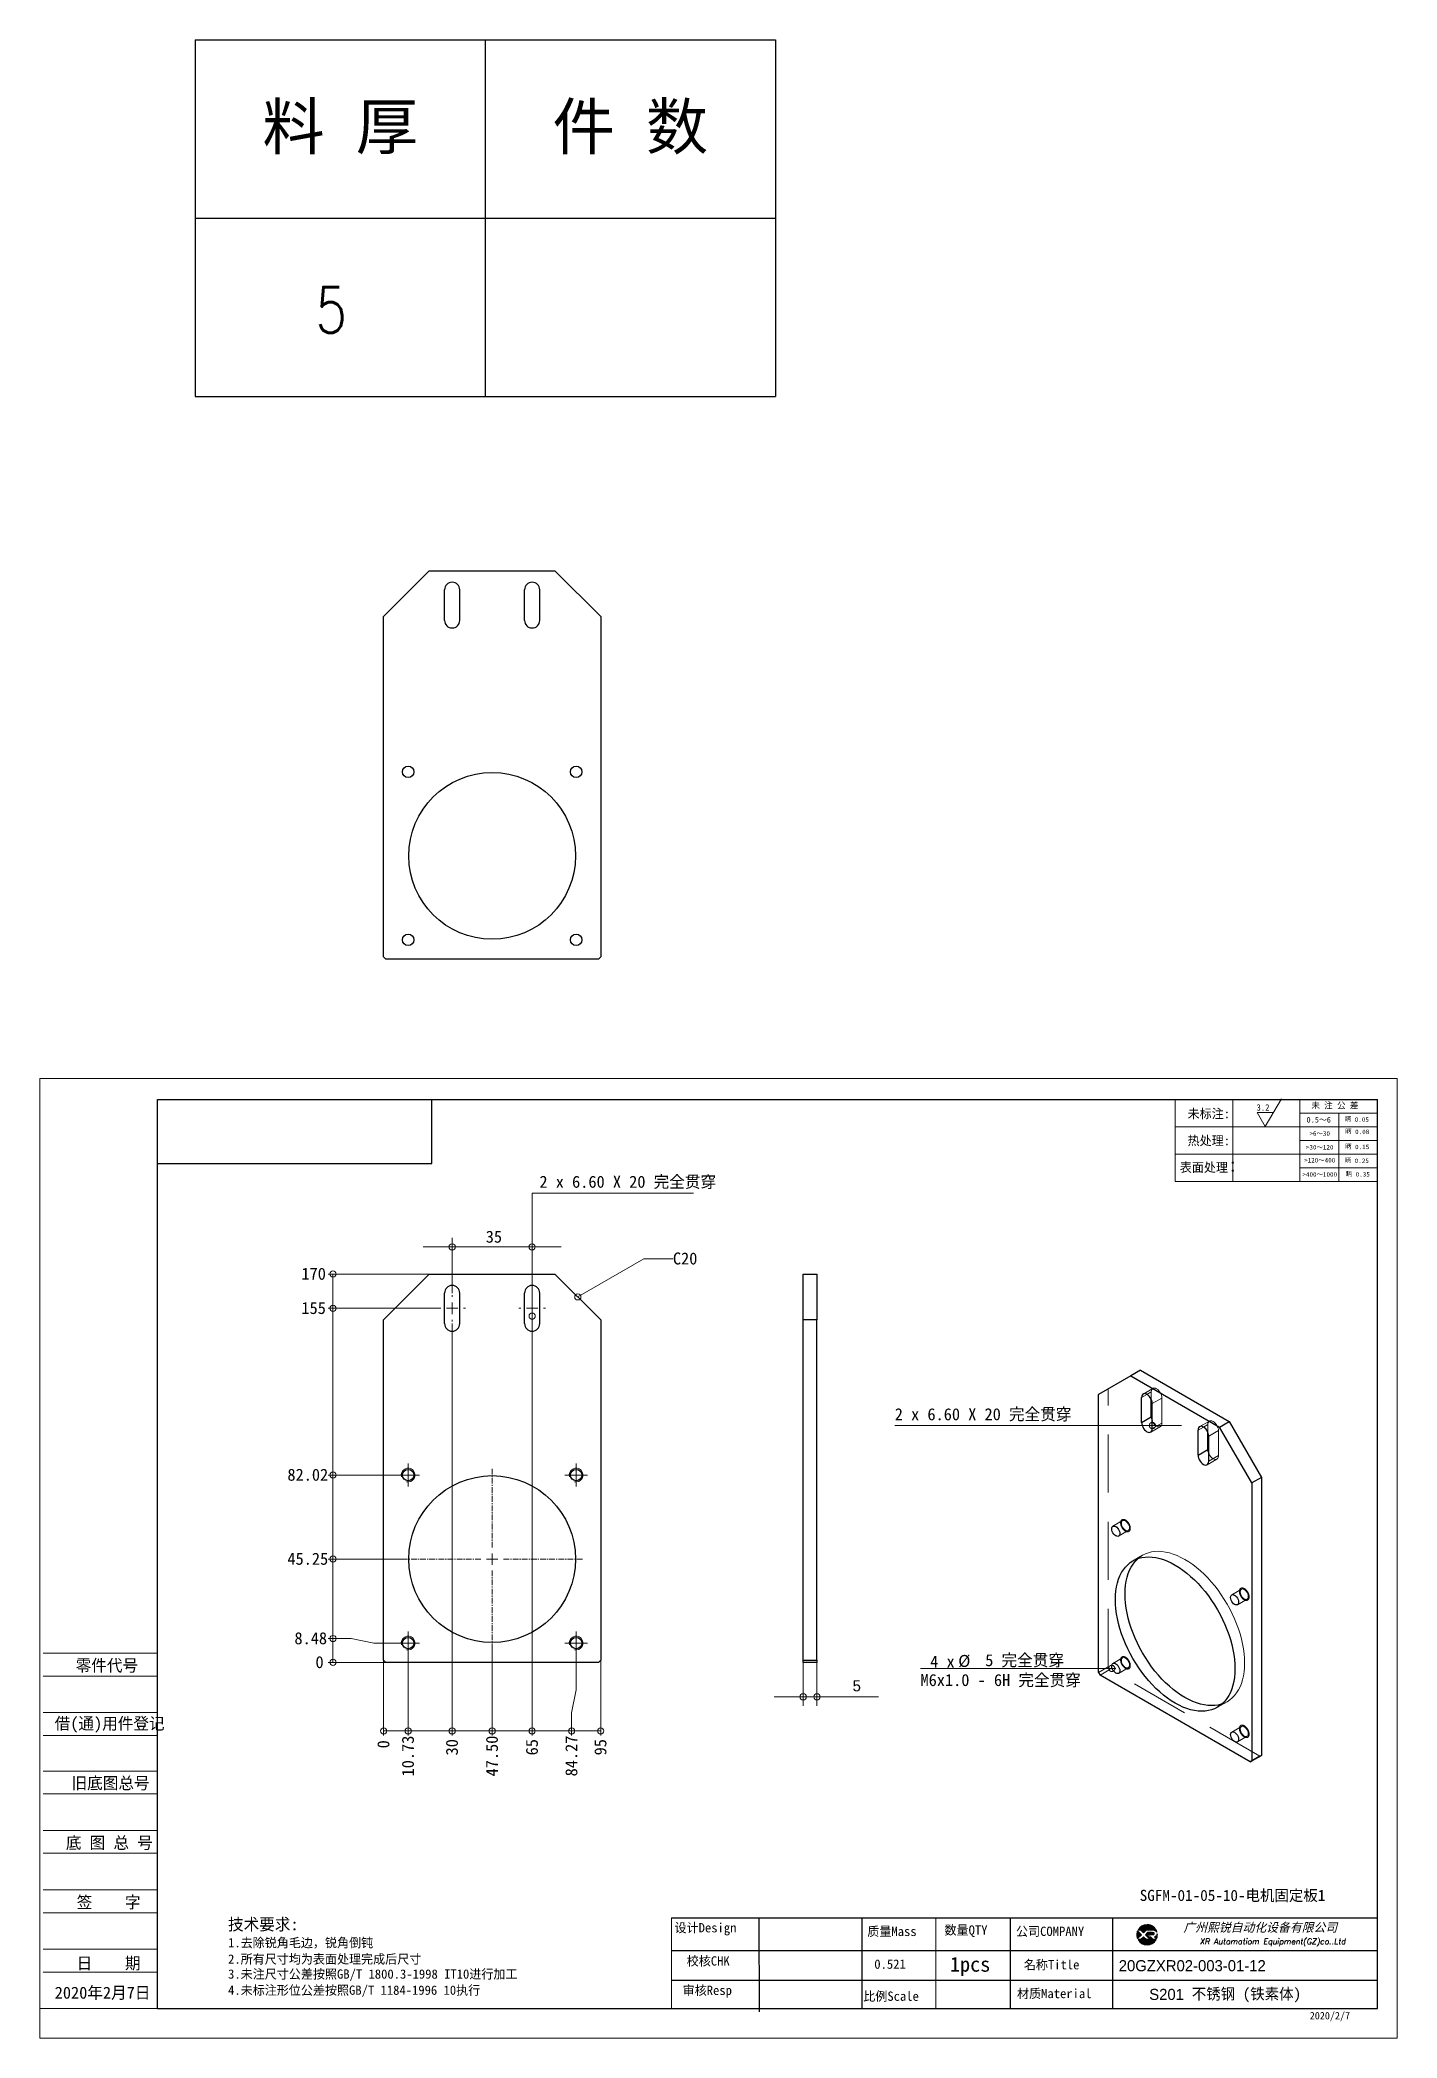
# Model space of a CAD drawing. Header units: millimetres. Extents: x -3862 to 6257, y -4684 to -2127.
# Drawn here: x 5333 to 5927, y -4684 to -3809 of the extents above; entities that cross this region are included whole.
import ezdxf
from ezdxf.enums import TextEntityAlignment as Align

# ---------------------------------------------------------------- set-up
doc = ezdxf.new("R2010")
doc.units = ezdxf.units.MM
for name, pattern in [('AXES', [2, 1.25, -0.25, 0.25, -0.25]), ('DASHED', [19.05, 12.7, -6.35]), ('PHANTOM', [12.7, 6.35, -1.27, 1.27, -1.27, 1.27, -1.27])]:
    doc.linetypes.add(name, pattern=pattern)
for name, color, linetype in [('10', 16, 'Continuous'), ('11', 7, 'Continuous'), ('12', 7, 'Continuous'), ('6', 7, 'Continuous'), ('DIM', 3, 'Continuous'), ('layer 1', 7, 'Continuous'), ('图\\M+19E79\\M+195B6\\M+18E9A', 7, 'Continuous')]:
    doc.layers.add(name, color=color, linetype=linetype)
doc.styles.add('DIM', font='romans.shx', dxfattribs={"width": 0.8, "bigfont": 'bigfont.shx'})
doc.styles.add('STYLE1', font='')
doc.styles.add('标题\\M+18E9A', font='romand.shx', dxfattribs={"oblique": 10, "bigfont": 'bigfont.shx'})
doc.styles.get('STYLE1').set_extended_font_data('SimSun')

msp = doc.modelspace()

# ---------------------------------------------------------------- texts
at = {"layer": '10', "color": 7, "linetype": 'Continuous', "lineweight": 13, "ltscale": 2, "char_height": 4.86486, "attachment_point": 7}
for s, insert in [('{\\fￋￎￌ￥|b0|i0|c134|p2;5}', (5688.827, -4531.92)), ('{\\fￋￎￌ￥|b0|i0|c134|p2;20GZXR02-003-01-12}', (5805.31, -4654.442)), ('{\\fￋￎￌ￥|b0|i0|c134|p2;S201}', (5818.665, -4667.004))]:
    msp.add_mtext(s, dxfattribs=dict(at, insert=insert))

# ---------------------------------------------------------------- blocks, each defined once
blk = doc.blocks.new('*D248')
at = {"layer": '11', "color": 7, "linetype": 'Continuous', "lineweight": 13, "ltscale": 2, "insert": (138.51, 169.26), "char_height": 2.625, "attachment_point": 7}
blk.add_mtext('{C20}', dxfattribs=at)
blk = doc.blocks.new('*D249')
at = {"layer": '11', "color": 7, "linetype": 'Continuous', "lineweight": 13, "ltscale": 2, "insert": (109.3, 185.8), "char_height": 2.625, "attachment_point": 7}
blk.add_mtext('{2 x 6.60 X 20 完全贯穿}', dxfattribs=at)
blk = doc.blocks.new('*D250')
at = {"layer": '11', "color": 7, "linetype": 'Continuous', "lineweight": 13, "ltscale": 2, "insert": (95.77, 174.03), "char_height": 2.625, "attachment_point": 7}
blk.add_mtext('{ 35 }', dxfattribs=at)
blk = doc.blocks.new('*D251')
at = {"layer": '11', "color": 7, "linetype": 'Continuous', "lineweight": 13, "ltscale": 2, "insert": (76.5, 61.61), "char_height": 2.625, "attachment_point": 7, "rotation": 90}
blk.add_mtext('{ 0 }', dxfattribs=at)
blk = doc.blocks.new('*D252')
at = {"layer": '11', "color": 7, "linetype": 'Continuous', "lineweight": 13, "ltscale": 2, "insert": (100.25, 55.47), "char_height": 2.625, "attachment_point": 7, "rotation": 90}
blk.add_mtext('{ 47.50 }', dxfattribs=at)
blk = doc.blocks.new('*D253')
at = {"layer": '11', "color": 7, "linetype": 'Continuous', "lineweight": 13, "ltscale": 2, "insert": (91.5, 60.07), "char_height": 2.625, "attachment_point": 7, "rotation": 90}
blk.add_mtext('{ 30 }', dxfattribs=at)
blk = doc.blocks.new('*D254')
at = {"layer": '11', "color": 7, "linetype": 'Continuous', "lineweight": 13, "ltscale": 2, "insert": (109, 60.08), "char_height": 2.625, "attachment_point": 7, "rotation": 90}
blk.add_mtext('{ 65 }', dxfattribs=at)
blk = doc.blocks.new('*D255')
at = {"layer": '11', "color": 7, "linetype": 'Continuous', "lineweight": 13, "ltscale": 2, "insert": (117.64, 55.48), "char_height": 2.625, "attachment_point": 7, "rotation": 90}
blk.add_mtext('{ 84.27 }', dxfattribs=at)
blk = doc.blocks.new('*D256')
at = {"layer": '11', "color": 7, "linetype": 'Continuous', "lineweight": 13, "ltscale": 2, "insert": (124, 60.08), "char_height": 2.625, "attachment_point": 7, "rotation": 90}
blk.add_mtext('{ 95 }', dxfattribs=at)
blk = doc.blocks.new('*D257')
at = {"layer": '11', "color": 7, "linetype": 'Continuous', "lineweight": 13, "ltscale": 2, "insert": (58.5, 80.92), "char_height": 2.625, "attachment_point": 7}
blk.add_mtext('{ 0 }', dxfattribs=at)
blk = doc.blocks.new('*D258')
at = {"layer": '11', "color": 7, "linetype": 'Continuous', "lineweight": 13, "ltscale": 2, "insert": (53.9, 86.15), "char_height": 2.625, "attachment_point": 7}
blk.add_mtext('{ 8.48 }', dxfattribs=at)
blk = doc.blocks.new('*D259')
at = {"layer": '11', "color": 7, "linetype": 'Continuous', "lineweight": 13, "ltscale": 2, "insert": (52.36, 103.54), "char_height": 2.625, "attachment_point": 7}
blk.add_mtext('{ 45.25 }', dxfattribs=at)
blk = doc.blocks.new('*D260')
at = {"layer": '11', "color": 7, "linetype": 'Continuous', "lineweight": 13, "ltscale": 2, "insert": (52.36, 121.93), "char_height": 2.625, "attachment_point": 7}
blk.add_mtext('{ 82.02 }', dxfattribs=at)
blk = doc.blocks.new('*D261')
at = {"layer": '11', "color": 7, "linetype": 'Continuous', "lineweight": 13, "ltscale": 2, "insert": (55.42, 158.42), "char_height": 2.625, "attachment_point": 7}
blk.add_mtext('{ 155 }', dxfattribs=at)
blk = doc.blocks.new('*D262')
at = {"layer": '11', "color": 7, "linetype": 'Continuous', "lineweight": 13, "ltscale": 2, "insert": (55.43, 165.92), "char_height": 2.625, "attachment_point": 7}
blk.add_mtext('{ 170 }', dxfattribs=at)
blk = doc.blocks.new('*D263')
at = {"layer": '11', "color": 7, "linetype": 'Continuous', "lineweight": 13, "ltscale": 2, "insert": (81.86, 55.47), "char_height": 2.625, "attachment_point": 7, "rotation": 90}
blk.add_mtext('{ 10.73 }', dxfattribs=at)
blk = doc.blocks.new('*D264')
at = {"layer": '11', "color": 7, "linetype": 'Continuous', "lineweight": 13, "ltscale": 2, "insert": (194.83, 81.09), "char_height": 2.625, "attachment_point": 7}
blk.add_mtext('{4 x }', dxfattribs=at)
blk = doc.blocks.new('*D265')
at = {"layer": '11', "color": 7, "linetype": 'Continuous', "lineweight": 13, "ltscale": 2, "insert": (200.96, 81.1), "char_height": 2.625, "attachment_point": 7}
blk.add_mtext('{{%%c}}', dxfattribs=at)
blk = doc.blocks.new('*D266')
at = {"layer": '11', "color": 7, "linetype": 'Continuous', "lineweight": 13, "ltscale": 2, "insert": (205.08, 81.09), "char_height": 2.625, "attachment_point": 7}
blk.add_mtext('{ 5 完全贯穿}', dxfattribs=at)
blk = doc.blocks.new('*D267')
at = {"layer": '11', "color": 7, "linetype": 'Continuous', "lineweight": 13, "ltscale": 2, "insert": (192.7, 76.75), "char_height": 2.625, "attachment_point": 7}
blk.add_mtext('{M6x1.0 - 6H 完全贯穿}', dxfattribs=at)
blk = doc.blocks.new('*D268')
at = {"layer": '11', "color": 7, "linetype": 'Continuous', "lineweight": 13, "ltscale": 2, "insert": (187.07, 134.92), "char_height": 2.625, "attachment_point": 7}
blk.add_mtext('{2 x 6.60 X 20 完全贯穿}', dxfattribs=at)
blk = doc.blocks.new('*D269')
at = {"layer": '10', "color": 16, "linetype": 'Continuous', "lineweight": 13, "ltscale": 2, "insert": (266.25, 202.95), "char_height": 1.3891, "attachment_point": 7}
blk.add_mtext('{\\fSIMSUN|b0|i0|c0|p49;3.2}', dxfattribs=at)
blk = doc.blocks.new('*D270')
at = {"layer": '10', "color": 7, "linetype": 'Continuous', "lineweight": 13, "ltscale": 2, "insert": (285.57, 200.52), "char_height": 0.9922, "attachment_point": 7}
blk.add_mtext('{\\fSIMSUN|b0|i0|c0|p49;眪', dxfattribs=at)
blk = doc.blocks.new('*D271')
at = {"layer": '10', "color": 5, "linetype": 'Continuous', "lineweight": 13, "ltscale": 2, "insert": (286.96, 200.52), "char_height": 0.9922, "attachment_point": 7}
blk.add_mtext('{\\fSIMSUN|b0|i0|c0|p49; 0.05}', dxfattribs=at)
blk = doc.blocks.new('*D272')
at = {"layer": '10', "color": 7, "linetype": 'Continuous', "lineweight": 13, "ltscale": 2, "insert": (285.65, 197.83), "char_height": 0.9922, "attachment_point": 7}
blk.add_mtext('{\\fSIMSUN|b0|i0|c0|p49;眪', dxfattribs=at)
blk = doc.blocks.new('*D273')
at = {"layer": '10', "color": 7, "linetype": 'Continuous', "lineweight": 13, "ltscale": 2, "insert": (287.04, 197.83), "char_height": 0.9922, "attachment_point": 7}
blk.add_mtext('{\\fSIMSUN|b0|i0|c0|p49; 0.08}', dxfattribs=at)
blk = doc.blocks.new('*D274')
at = {"layer": '10', "color": 7, "linetype": 'Continuous', "lineweight": 13, "ltscale": 2, "insert": (285.64, 194.53), "char_height": 0.9922, "attachment_point": 7}
blk.add_mtext('{\\fSIMSUN|b0|i0|c0|p49;眪', dxfattribs=at)
blk = doc.blocks.new('*D275')
at = {"layer": '10', "color": 7, "linetype": 'Continuous', "lineweight": 13, "ltscale": 2, "insert": (287.03, 194.53), "char_height": 0.9922, "attachment_point": 7}
blk.add_mtext('{\\fSIMSUN|b0|i0|c0|p49; 0.15}', dxfattribs=at)
blk = doc.blocks.new('*D276')
at = {"layer": '10', "color": 7, "linetype": 'Continuous', "lineweight": 13, "ltscale": 2, "insert": (285.57, 191.5), "char_height": 0.9922, "attachment_point": 7}
blk.add_mtext('{\\fSIMSUN|b0|i0|c0|p49;眪', dxfattribs=at)
blk = doc.blocks.new('*D277')
at = {"layer": '10', "color": 7, "linetype": 'Continuous', "lineweight": 13, "ltscale": 2, "insert": (286.96, 191.5), "char_height": 0.9922, "attachment_point": 7}
blk.add_mtext('{\\fSIMSUN|b0|i0|c0|p49; 0.25}', dxfattribs=at)
blk = doc.blocks.new('*D278')
at = {"layer": '10', "color": 7, "linetype": 'Continuous', "lineweight": 13, "ltscale": 2, "insert": (285.76, 188.53), "char_height": 0.9922, "attachment_point": 7}
blk.add_mtext('{\\fSIMSUN|b0|i0|c0|p49;眪', dxfattribs=at)
blk = doc.blocks.new('*D279')
at = {"layer": '10', "color": 7, "linetype": 'Continuous', "lineweight": 13, "ltscale": 2, "insert": (287.16, 188.53), "char_height": 0.9922, "attachment_point": 7}
blk.add_mtext('{\\fSIMSUN|b0|i0|c0|p49; 0.35}', dxfattribs=at)
blk = doc.blocks.new('*D280')
at = {"layer": '10', "color": 7, "linetype": 'Continuous', "lineweight": 13, "ltscale": 2, "insert": (140.65, 8.85), "char_height": 2.027, "attachment_point": 7}
blk.add_mtext('{审核Resp}', dxfattribs=at)
blk = doc.blocks.new('*D281')
at = {"layer": '10', "color": 7, "linetype": 'Continuous', "lineweight": 13, "ltscale": 2, "insert": (180.18, 7.92), "char_height": 2.027, "attachment_point": 7}
blk.add_mtext('{比例Scale}', dxfattribs=at)
blk = doc.blocks.new('*D282')
at = {"layer": '10', "color": 7, "linetype": 'Continuous', "lineweight": 13, "ltscale": 2, "insert": (181.06, 22.11), "char_height": 2.027, "attachment_point": 7}
blk.add_mtext('{质量Mass}', dxfattribs=at)
blk = doc.blocks.new('*D283')
at = {"layer": '10', "color": 7, "linetype": 'Continuous', "lineweight": 13, "ltscale": 2, "insert": (215.32, 14.81), "char_height": 2.027, "attachment_point": 7}
blk.add_mtext('{名称Title}', dxfattribs=at)
blk = doc.blocks.new('*D284')
at = {"layer": '10', "color": 7, "linetype": 'Continuous', "lineweight": 13, "ltscale": 2, "insert": (138.88, 22.46), "char_height": 2.027, "attachment_point": 7}
blk.add_mtext('{设计Design}', dxfattribs=at)
blk = doc.blocks.new('*D285')
at = {"layer": '10', "color": 7, "linetype": 'Continuous', "lineweight": 13, "ltscale": 2, "insert": (141.54, 15.64), "char_height": 2.027, "attachment_point": 7}
blk.add_mtext('{校核CHK}', dxfattribs=at)
blk = doc.blocks.new('*D286')
at = {"layer": '10', "color": 7, "linetype": 'Continuous', "lineweight": 13, "ltscale": 2, "insert": (7.81, 79.94), "char_height": 2.625, "attachment_point": 7}
blk.add_mtext('{零件代号}', dxfattribs=at)
blk = doc.blocks.new('*D287')
at = {"layer": '10', "color": 7, "linetype": 'Continuous', "lineweight": 13, "ltscale": 2, "insert": (3.22, 66.84), "char_height": 2.625, "attachment_point": 7}
blk.add_mtext('{借(通)用件登记}', dxfattribs=at)
blk = doc.blocks.new('*D288')
at = {"layer": '10', "color": 7, "linetype": 'Continuous', "lineweight": 13, "ltscale": 2, "insert": (6.92, 54.19), "char_height": 2.625, "attachment_point": 7}
blk.add_mtext('{旧底图总号}', dxfattribs=at)
blk = doc.blocks.new('*D289')
at = {"layer": '10', "color": 7, "linetype": 'Continuous', "lineweight": 13, "ltscale": 2, "insert": (5.67, 41.13), "char_height": 2.625, "attachment_point": 7}
blk.add_mtext('{底 图 总 号}', dxfattribs=at)
blk = doc.blocks.new('*D290')
at = {"layer": '10', "color": 7, "linetype": 'Continuous', "lineweight": 13, "ltscale": 2, "insert": (4.47, 28.13), "char_height": 2.625, "attachment_point": 7}
blk.add_mtext('{  签    字}', dxfattribs=at)
blk = doc.blocks.new('*D291')
at = {"layer": '10', "color": 7, "linetype": 'Continuous', "lineweight": 13, "ltscale": 2, "insert": (4.47, 14.78), "char_height": 2.625, "attachment_point": 7}
blk.add_mtext('{  日    期}', dxfattribs=at)
blk = doc.blocks.new('*D292')
at = {"layer": '10', "color": 7, "linetype": 'Continuous', "lineweight": 13, "ltscale": 2, "insert": (182.59, 15.13), "char_height": 2.027, "attachment_point": 7}
blk.add_mtext('{0.521}', dxfattribs=at)
blk = doc.blocks.new('*D293')
at = {"layer": '10', "color": 7, "linetype": 'Continuous', "lineweight": 13, "ltscale": 2, "insert": (251.16, 201.09), "char_height": 2.027, "attachment_point": 7}
blk.add_mtext('{未标注:}', dxfattribs=at)
blk = doc.blocks.new('*D294')
at = {"layer": '10', "color": 7, "linetype": 'Continuous', "lineweight": 13, "ltscale": 2, "insert": (251.16, 195.17), "char_height": 2.027, "attachment_point": 7}
blk.add_mtext('{热处理:}', dxfattribs=at)
blk = doc.blocks.new('*D295')
at = {"layer": '10', "color": 7, "linetype": 'Continuous', "lineweight": 13, "ltscale": 2, "insert": (249.45, 189.33), "char_height": 2.027, "attachment_point": 7}
blk.add_mtext('{表面处理}', dxfattribs=at)
blk = doc.blocks.new('*D296')
at = {"layer": '10', "color": 7, "linetype": 'Continuous', "lineweight": 13, "ltscale": 2, "insert": (259.34, 189.36), "char_height": 2.625, "attachment_point": 7}
blk.add_mtext('{：}', dxfattribs=at)
blk = doc.blocks.new('*D297')
at = {"layer": '10', "color": 7, "linetype": 'Continuous', "lineweight": 13, "ltscale": 2, "insert": (278.24, 203.29), "char_height": 1.35, "attachment_point": 7}
blk.add_mtext('{未 注 公 差}', dxfattribs=at)
blk = doc.blocks.new('*D298')
at = {"layer": '10', "color": 7, "linetype": 'Continuous', "lineweight": 13, "ltscale": 2, "insert": (277.18, 200.35), "char_height": 1.216, "attachment_point": 7}
blk.add_mtext('{0.5～6}', dxfattribs=at)
blk = doc.blocks.new('*D299')
at = {"layer": '10', "color": 7, "linetype": 'Continuous', "lineweight": 13, "ltscale": 2, "insert": (3.22, 8.32), "char_height": 2.625, "attachment_point": 7}
blk.add_mtext('{2020年2月7日}', dxfattribs=at)
blk = doc.blocks.new('*D300')
at = {"layer": '10', "color": 7, "linetype": 'Continuous', "lineweight": 13, "ltscale": 2, "insert": (277.82, 197.46), "char_height": 0.9922, "attachment_point": 7}
blk.add_mtext('{\\fSIMSUN|b0|i0|c0|p49;>6～30}', dxfattribs=at)
blk = doc.blocks.new('*D301')
at = {"layer": '10', "color": 7, "linetype": 'Continuous', "lineweight": 13, "ltscale": 2, "insert": (277.05, 194.45), "char_height": 0.9922, "attachment_point": 7}
blk.add_mtext('{\\fSIMSUN|b0|i0|c0|p49;>30～120}', dxfattribs=at)
blk = doc.blocks.new('*D302')
at = {"layer": '10', "color": 7, "linetype": 'Continuous', "lineweight": 13, "ltscale": 2, "insert": (276.66, 191.6), "char_height": 0.9922, "attachment_point": 7}
blk.add_mtext('{\\fSIMSUN|b0|i0|c0|p49;>120～400}', dxfattribs=at)
blk = doc.blocks.new('*D303')
at = {"layer": '10', "color": 7, "linetype": 'Continuous', "lineweight": 13, "ltscale": 2, "insert": (276.28, 188.5), "char_height": 0.9922, "attachment_point": 7}
blk.add_mtext('{\\fSIMSUN|b0|i0|c0|p49;>400～1000}', dxfattribs=at)
blk = doc.blocks.new('*D305')
at = {"layer": '10', "color": 7, "linetype": 'Continuous', "lineweight": 13, "ltscale": 2, "insert": (252.07, 7.81), "char_height": 2.4324, "attachment_point": 7}
blk.add_mtext('{不锈钢 (铁素体)}', dxfattribs=at)
blk = doc.blocks.new('*D306')
at = {"layer": '10', "color": 7, "linetype": 'Continuous', "lineweight": 13, "ltscale": 2, "insert": (277.89, 3.69), "char_height": 1.622, "attachment_point": 7}
blk.add_mtext('{2020/2/7}', dxfattribs=at)
blk = doc.blocks.new('*D307')
at = {"layer": '10', "color": 16, "linetype": 'Continuous', "lineweight": 13, "ltscale": 2, "insert": (197.96, 22.11), "char_height": 2.027, "attachment_point": 7}
blk.add_mtext('{数量QTY}', dxfattribs=at)
blk = doc.blocks.new('*D308')
at = {"layer": '10', "color": 7, "linetype": 'Continuous', "lineweight": 13, "ltscale": 2, "insert": (197.62, 14.6), "char_height": 3.243, "attachment_point": 7}
blk.add_mtext('{1pcs}', dxfattribs=at)
blk = doc.blocks.new('*D309')
at = {"layer": '10', "color": 7, "linetype": 'Continuous', "lineweight": 13, "ltscale": 2, "insert": (41.16, 23.29), "char_height": 2.625, "attachment_point": 7}
blk.add_mtext('{技术要求:}', dxfattribs=at)
blk = doc.blocks.new('*D310')
at = {"layer": '10', "color": 7, "linetype": 'Continuous', "lineweight": 13, "ltscale": 2, "insert": (41.16, 19.56), "char_height": 2.027, "attachment_point": 7}
blk.add_mtext('{1.去除锐角毛边，锐角倒钝}', dxfattribs=at)
blk = doc.blocks.new('*D311')
at = {"layer": '10', "color": 7, "linetype": 'Continuous', "lineweight": 13, "ltscale": 2, "insert": (41.16, 16.03), "char_height": 2.027, "attachment_point": 7}
blk.add_mtext('{2.所有尺寸均为表面处理完成后尺寸}', dxfattribs=at)
blk = doc.blocks.new('*D312')
at = {"layer": '10', "color": 7, "linetype": 'Continuous', "lineweight": 13, "ltscale": 2, "insert": (41.16, 12.5), "char_height": 2.027, "attachment_point": 7}
blk.add_mtext('{3.未注尺寸公差按照GB/T 1800.3-1998 IT10进行加工}', dxfattribs=at)
blk = doc.blocks.new('*D313')
at = {"layer": '10', "color": 7, "linetype": 'Continuous', "lineweight": 13, "ltscale": 2, "insert": (41.16, 8.97), "char_height": 2.027, "attachment_point": 7}
blk.add_mtext('{4.未标注形位公差按照GB/T 1184-1996 10执行}', dxfattribs=at)
blk = doc.blocks.new('*D314')
at = {"layer": '10', "color": 7, "linetype": 'Continuous', "lineweight": 13, "ltscale": 2, "insert": (213.61, 22.11), "char_height": 2.027, "attachment_point": 7}
blk.add_mtext('{公司COMPANY}', dxfattribs=at)
blk = doc.blocks.new('*D315')
at = {"layer": '10', "color": 7, "linetype": 'Continuous', "lineweight": 13, "ltscale": 2, "insert": (213.83, 8.51), "char_height": 2.027, "attachment_point": 7}
blk.add_mtext('{材质Material}', dxfattribs=at)
blk = doc.blocks.new('XR')
h = blk.add_hatch(color=256)
h.set_gradient(color1=(252, 128, 0), rotation=240, one_color=1, tint=1, name='INVCURVED')
edge = h.paths.add_edge_path()
edge.add_spline(control_points=[(-434.18, -5928.47), (-433.9, -5928.74), (-433.63, -5929.01), (-433.63, -5929.01), (-433.63, -5929.01), (-433.63, -5929.01), (-433.36, -5928.74), (-433.09, -5928.47)], knot_values=[0.5625, 0.5625, 0.5625, 0.5625, 0.625, 0.625, 0.625, 0.625, 0.6875, 0.6875, 0.6875, 0.6875], degree=3, periodic=0)
edge.add_spline(control_points=[(-433.09, -5928.47), (-432.82, -5928.2), (-432.54, -5927.93), (-432.54, -5927.93), (-432.54, -5927.93), (-432.54, -5927.93), (-432.04, -5927.93), (-431.53, -5927.93)], knot_values=[0.4375, 0.4375, 0.4375, 0.4375, 0.5, 0.5, 0.5, 0.5, 0.5625, 0.5625, 0.5625, 0.5625], degree=3, periodic=0)
edge.add_spline(control_points=[(-431.53, -5927.93), (-431.03, -5927.93), (-430.52, -5927.93), (-430.52, -5927.93), (-430.52, -5927.93), (-430, -5927.93), (-429.43, -5927.96), (-429.01, -5928.33)], knot_values=[0.25, 0.25, 0.25, 0.25, 0.3125, 0.3125, 0.3125, 0.3125, 0.4375, 0.4375, 0.4375, 0.4375], degree=3, periodic=0)
edge.add_spline(control_points=[(-429.01, -5928.33), (-428.88, -5928.44), (-428.78, -5928.59), (-428.71, -5928.75)], knot_values=[0.125, 0.125, 0.125, 0.125, 0.25, 0.25, 0.25, 0.25], degree=3, periodic=0)
edge.add_spline(control_points=[(-428.71, -5928.75), (-429.13, -5927.18), (-430.58, -5926.02), (-432.31, -5926.02)], knot_values=[0, 0, 0, 0, 0.125, 0.125, 0.125, 0.125], degree=3, periodic=0)
edge.add_spline(control_points=[(-432.31, -5926.02), (-433.72, -5926.02), (-434.94, -5926.79), (-435.58, -5927.93)], knot_values=[0.875, 0.875, 0.875, 0.875, 1, 1, 1, 1], degree=3, periodic=0)
edge.add_spline(control_points=[(-435.58, -5927.93), (-435.58, -5927.93), (-434.72, -5927.93), (-434.72, -5927.93), (-434.72, -5927.93), (-434.72, -5927.93), (-434.45, -5928.2), (-434.18, -5928.47)], knot_values=[0.6875, 0.6875, 0.6875, 0.6875, 0.8125, 0.8125, 0.8125, 0.8125, 0.875, 0.875, 0.875, 0.875], degree=3, periodic=0)
edge = h.paths.add_edge_path()
edge.add_spline(control_points=[(-434.79, -5929.26), (-435.04, -5929.02), (-435.34, -5928.72), (-435.54, -5928.53)], knot_values=[0.562504, 0.562504, 0.562504, 0.562504, 0.656252, 0.656252, 0.656252, 0.656252], degree=3, periodic=0)
edge.add_spline(control_points=[(-435.54, -5928.53), (-435.67, -5928.4), (-435.76, -5928.31), (-435.76, -5928.31), (-435.76, -5928.31), (-435.94, -5928.74), (-436.03, -5929.21), (-436.03, -5929.71)], knot_values=[0.25, 0.25, 0.25, 0.25, 0.312504, 0.312504, 0.312504, 0.312504, 0.562504, 0.562504, 0.562504, 0.562504], degree=3, periodic=0)
edge.add_spline(control_points=[(-436.03, -5929.71), (-436.03, -5930.2), (-435.94, -5930.67), (-435.76, -5931.1), (-435.76, -5931.1), (-435.4, -5930.75), (-435.05, -5930.4)], knot_values=[0.874998, 0.874998, 0.874998, 0.874998, 1.124998, 1.124998, 1.124998, 1.25, 1.25, 1.25, 1.25], degree=3, periodic=0)
edge.add_spline(control_points=[(-435.05, -5930.4), (-434.7, -5930.05), (-434.34, -5929.71), (-434.34, -5929.71), (-434.34, -5929.71), (-434.34, -5929.71), (-434.34, -5929.71), (-434.34, -5929.71)], knot_values=[0.749878, 0.749878, 0.749878, 0.749878, 0.874875, 0.874875, 0.874875, 0.874875, 0.874998, 0.874998, 0.874998, 0.874998], degree=3, periodic=0)
edge.add_spline(control_points=[(-434.34, -5929.71), (-434.34, -5929.71), (-434.34, -5929.71), (-434.34, -5929.71)], knot_values=[0.749634, 0.749634, 0.749634, 0.749634, 0.749817, 0.749817, 0.749817, 0.749817], degree=3, periodic=0)
edge.add_spline(control_points=[(-434.35, -5929.7), (-434.35, -5929.7), (-434.35, -5929.7), (-434.35, -5929.7)], knot_values=[0.738281, 0.738281, 0.738281, 0.738281, 0.742188, 0.742188, 0.742188, 0.742188], degree=3, periodic=0)
edge.add_spline(control_points=[(-434.35, -5929.7), (-434.36, -5929.69), (-434.37, -5929.68), (-434.38, -5929.67)], knot_values=[0.726563, 0.726563, 0.726563, 0.726563, 0.738281, 0.738281, 0.738281, 0.738281], degree=3, periodic=0)
edge.add_spline(control_points=[(-434.38, -5929.67), (-434.38, -5929.66), (-434.39, -5929.65), (-434.4, -5929.65)], knot_values=[0.718751, 0.718751, 0.718751, 0.718751, 0.726563, 0.726563, 0.726563, 0.726563], degree=3, periodic=0)
edge.add_spline(control_points=[(-434.4, -5929.65), (-434.42, -5929.63), (-434.45, -5929.6), (-434.47, -5929.58)], knot_values=[0.703126, 0.703126, 0.703126, 0.703126, 0.718751, 0.718751, 0.718751, 0.718751], degree=3, periodic=0)
edge.add_spline(control_points=[(-434.47, -5929.58), (-434.5, -5929.55), (-434.53, -5929.52), (-434.56, -5929.49)], knot_values=[0.687501, 0.687501, 0.687501, 0.687501, 0.703126, 0.703126, 0.703126, 0.703126], degree=3, periodic=0)
edge.add_spline(control_points=[(-434.56, -5929.49), (-434.63, -5929.42), (-434.71, -5929.35), (-434.79, -5929.26)], knot_values=[0.656252, 0.656252, 0.656252, 0.656252, 0.687501, 0.687501, 0.687501, 0.687501], degree=3, periodic=0)
h = blk.add_hatch(color=256)
h.set_gradient(color1=(3, 72, 255), color2=(0, 41, 153), one_color=1, tint=0.3, name='HEMISPHERICAL')
edge = h.paths.add_edge_path()
edge.add_spline(control_points=[(-432.54, -5929.67), (-432.26, -5929.95), (-431.94, -5930.23), (-431.66, -5930.51), (-431.66, -5930.51), (-431.66, -5930.51), (-431.66, -5930.51), (-431.66, -5930.51)], knot_values=[0.736842, 0.736842, 0.736842, 0.736842, 0.789474, 0.789474, 0.789474, 0.789474, 0.802633, 0.802633, 0.802633, 0.802633], degree=3, periodic=0)
edge.add_spline(control_points=[(-431.66, -5930.51), (-431.65, -5930.51), (-431.65, -5930.52), (-431.65, -5930.52)], knot_values=[0.802633, 0.802633, 0.802633, 0.802633, 0.815791, 0.815791, 0.815791, 0.815791], degree=3, periodic=0)
edge.add_spline(control_points=[(-431.65, -5930.52), (-431.64, -5930.53), (-431.64, -5930.53), (-431.64, -5930.53)], knot_values=[0.815791, 0.815791, 0.815791, 0.815791, 0.82237, 0.82237, 0.82237, 0.82237], degree=3, periodic=0)
edge.add_spline(control_points=[(-431.64, -5930.53), (-431.64, -5930.53), (-431.64, -5930.53), (-431.63, -5930.54)], knot_values=[0.82237, 0.82237, 0.82237, 0.82237, 0.828949, 0.828949, 0.828949, 0.828949], degree=3, periodic=0)
edge.add_spline(control_points=[(-431.63, -5930.54), (-431.63, -5930.54), (-431.63, -5930.54), (-431.63, -5930.54), (-431.63, -5930.54), (-431.63, -5930.54), (-431.59, -5930.54), (-431.52, -5930.54)], knot_values=[0.841901, 0.841901, 0.841901, 0.841901, 0.842105, 0.842105, 0.842105, 0.842105, 0.855264, 0.855264, 0.855264, 0.855264], degree=3, periodic=0)
edge.add_spline(control_points=[(-431.52, -5930.54), (-431.46, -5930.54), (-431.38, -5930.54), (-431.3, -5930.54)], knot_values=[0.855264, 0.855264, 0.855264, 0.855264, 0.868422, 0.868422, 0.868422, 0.868422], degree=3, periodic=0)
edge.add_spline(control_points=[(-431.3, -5930.54), (-431.26, -5930.54), (-431.22, -5930.54), (-431.18, -5930.54)], knot_values=[0.868422, 0.868422, 0.868422, 0.868422, 0.875, 0.875, 0.875, 0.875], degree=3, periodic=0)
edge.add_spline(control_points=[(-431.18, -5930.54), (-431.14, -5930.54), (-431.1, -5930.54), (-431.07, -5930.54)], knot_values=[0.875, 0.875, 0.875, 0.875, 0.881579, 0.881579, 0.881579, 0.881579], degree=3, periodic=0)
edge.add_spline(control_points=[(-431.07, -5930.54), (-431.05, -5930.54), (-431.04, -5930.54), (-431.03, -5930.54)], knot_values=[0.881579, 0.881579, 0.881579, 0.881579, 0.884869, 0.884869, 0.884869, 0.884869], degree=3, periodic=0)
edge.add_spline(control_points=[(-431.03, -5930.54), (-431.02, -5930.54), (-431, -5930.54), (-431, -5930.54)], knot_values=[0.884869, 0.884869, 0.884869, 0.884869, 0.888158, 0.888158, 0.888158, 0.888158], degree=3, periodic=0)
edge.add_spline(control_points=[(-431, -5930.54), (-430.99, -5930.54), (-430.99, -5930.54), (-430.98, -5930.54)], knot_values=[0.888158, 0.888158, 0.888158, 0.888158, 0.889803, 0.889803, 0.889803, 0.889803], degree=3, periodic=0)
edge.add_spline(control_points=[(-430.98, -5930.54), (-430.98, -5930.54), (-430.98, -5930.54), (-430.97, -5930.54)], knot_values=[0.889803, 0.889803, 0.889803, 0.889803, 0.891447, 0.891447, 0.891447, 0.891447], degree=3, periodic=0)
edge.add_spline(control_points=[(-430.97, -5930.54), (-430.97, -5930.54), (-430.97, -5930.54), (-430.97, -5930.54)], knot_values=[0.891447, 0.891447, 0.891447, 0.891447, 0.89227, 0.89227, 0.89227, 0.89227], degree=3, periodic=0)
edge.add_spline(control_points=[(-430.97, -5930.54), (-430.97, -5930.54), (-430.97, -5930.54), (-430.97, -5930.54)], knot_values=[0.89227, 0.89227, 0.89227, 0.89227, 0.893092, 0.893092, 0.893092, 0.893092], degree=3, periodic=0)
edge.add_spline(control_points=[(-430.97, -5930.54), (-430.97, -5930.54), (-430.97, -5930.54), (-430.97, -5930.54)], knot_values=[0.893092, 0.893092, 0.893092, 0.893092, 0.893503, 0.893503, 0.893503, 0.893503], degree=3, periodic=0)
edge.add_spline(control_points=[(-430.97, -5930.54), (-430.97, -5930.54), (-430.97, -5930.54), (-430.97, -5930.54)], knot_values=[0.893503, 0.893503, 0.893503, 0.893503, 0.893914, 0.893914, 0.893914, 0.893914], degree=3, periodic=0)
edge.add_spline(control_points=[(-430.97, -5930.54), (-430.97, -5930.54), (-430.97, -5930.54), (-430.97, -5930.54)], knot_values=[0.893914, 0.893914, 0.893914, 0.893914, 0.89412, 0.89412, 0.89412, 0.89412], degree=3, periodic=0)
edge.add_spline(control_points=[(-430.97, -5930.54), (-430.97, -5930.54), (-430.97, -5930.54), (-430.97, -5930.54)], knot_values=[0.89412, 0.89412, 0.89412, 0.89412, 0.894326, 0.894326, 0.894326, 0.894326], degree=3, periodic=0)
edge.add_spline(control_points=[(-430.97, -5930.54), (-430.97, -5930.54), (-430.97, -5930.54), (-430.97, -5930.54)], knot_values=[0.894428, 0.894428, 0.894428, 0.894428, 0.894531, 0.894531, 0.894531, 0.894531], degree=3, periodic=0)
edge.add_spline(control_points=[(-430.97, -5930.54), (-430.97, -5930.54), (-430.97, -5930.54), (-430.97, -5930.54)], knot_values=[0.894531, 0.894531, 0.894531, 0.894531, 0.894583, 0.894583, 0.894583, 0.894583], degree=3, periodic=0)
edge.add_spline(control_points=[(-430.97, -5930.54), (-430.97, -5930.54), (-430.97, -5930.54), (-430.97, -5930.54), (-430.97, -5930.54), (-430.97, -5930.54), (-430.73, -5930.78), (-430.49, -5931.01)], knot_values=[0.894685, 0.894685, 0.894685, 0.894685, 0.894737, 0.894737, 0.894737, 0.894737, 0.921052, 0.921052, 0.921052, 0.921052], degree=3, periodic=0)
edge.add_spline(control_points=[(-430.49, -5931.01), (-430.26, -5931.24), (-430.02, -5931.48), (-430.02, -5931.48)], knot_values=[0.921052, 0.921052, 0.921052, 0.921052, 0.947368, 0.947368, 0.947368, 0.947368], degree=3, periodic=0)
edge.add_spline(control_points=[(-430.02, -5931.48), (-430.02, -5931.48), (-430.02, -5931.48), (-430.02, -5931.48)], knot_values=[0.947522, 0.947522, 0.947522, 0.947522, 0.947573, 0.947573, 0.947573, 0.947573], degree=3, periodic=0)
edge.add_spline(control_points=[(-430.02, -5931.48), (-430.02, -5931.48), (-430.02, -5931.48), (-430.02, -5931.48)], knot_values=[0.947573, 0.947573, 0.947573, 0.947573, 0.947676, 0.947676, 0.947676, 0.947676], degree=3, periodic=0)
edge.add_spline(control_points=[(-430.02, -5931.48), (-430.02, -5931.48), (-430.02, -5931.48), (-430.02, -5931.48)], knot_values=[0.947676, 0.947676, 0.947676, 0.947676, 0.947779, 0.947779, 0.947779, 0.947779], degree=3, periodic=0)
edge.add_spline(control_points=[(-430.02, -5931.48), (-430.02, -5931.48), (-430.02, -5931.48), (-430.02, -5931.48)], knot_values=[0.947779, 0.947779, 0.947779, 0.947779, 0.947984, 0.947984, 0.947984, 0.947984], degree=3, periodic=0)
edge.add_spline(control_points=[(-430.02, -5931.48), (-430.02, -5931.48), (-430.02, -5931.48), (-430.02, -5931.48)], knot_values=[0.947984, 0.947984, 0.947984, 0.947984, 0.94819, 0.94819, 0.94819, 0.94819], degree=3, periodic=0)
edge.add_spline(control_points=[(-430.02, -5931.48), (-430.02, -5931.48), (-430.02, -5931.48), (-430.02, -5931.48)], knot_values=[0.94819, 0.94819, 0.94819, 0.94819, 0.948601, 0.948601, 0.948601, 0.948601], degree=3, periodic=0)
edge.add_spline(control_points=[(-430.02, -5931.48), (-430.02, -5931.48), (-430.02, -5931.48), (-430.02, -5931.48)], knot_values=[0.948601, 0.948601, 0.948601, 0.948601, 0.949012, 0.949012, 0.949012, 0.949012], degree=3, periodic=0)
edge.add_spline(control_points=[(-430.02, -5931.48), (-430.02, -5931.48), (-430.01, -5931.48), (-430.01, -5931.48)], knot_values=[0.949012, 0.949012, 0.949012, 0.949012, 0.949834, 0.949834, 0.949834, 0.949834], degree=3, periodic=0)
edge.add_spline(control_points=[(-430.01, -5931.48), (-430.01, -5931.48), (-430.01, -5931.48), (-430.01, -5931.48)], knot_values=[0.949834, 0.949834, 0.949834, 0.949834, 0.950657, 0.950657, 0.950657, 0.950657], degree=3, periodic=0)
edge.add_spline(control_points=[(-430.01, -5931.48), (-430.01, -5931.48), (-430, -5931.48), (-430, -5931.48)], knot_values=[0.950657, 0.950657, 0.950657, 0.950657, 0.952301, 0.952301, 0.952301, 0.952301], degree=3, periodic=0)
edge.add_spline(control_points=[(-430, -5931.48), (-429.99, -5931.48), (-429.98, -5931.48), (-429.98, -5931.48)], knot_values=[0.952301, 0.952301, 0.952301, 0.952301, 0.953946, 0.953946, 0.953946, 0.953946], degree=3, periodic=0)
edge.add_spline(control_points=[(-429.98, -5931.48), (-429.96, -5931.48), (-429.95, -5931.48), (-429.93, -5931.48)], knot_values=[0.953946, 0.953946, 0.953946, 0.953946, 0.957236, 0.957236, 0.957236, 0.957236], degree=3, periodic=0)
edge.add_spline(control_points=[(-429.93, -5931.48), (-429.91, -5931.48), (-429.89, -5931.48), (-429.87, -5931.48)], knot_values=[0.957236, 0.957236, 0.957236, 0.957236, 0.960525, 0.960525, 0.960525, 0.960525], degree=3, periodic=0)
edge.add_spline(control_points=[(-429.87, -5931.48), (-429.82, -5931.48), (-429.77, -5931.48), (-429.71, -5931.48)], knot_values=[0.960525, 0.960525, 0.960525, 0.960525, 0.967104, 0.967104, 0.967104, 0.967104], degree=3, periodic=0)
edge.add_spline(control_points=[(-429.71, -5931.48), (-429.65, -5931.48), (-429.59, -5931.48), (-429.53, -5931.48)], knot_values=[0.967104, 0.967104, 0.967104, 0.967104, 0.973683, 0.973683, 0.973683, 0.973683], degree=3, periodic=0)
edge.add_spline(control_points=[(-429.53, -5931.48), (-429.41, -5931.48), (-429.29, -5931.48), (-429.19, -5931.48)], knot_values=[0.973683, 0.973683, 0.973683, 0.973683, 0.98684, 0.98684, 0.98684, 0.98684], degree=3, periodic=0)
edge.add_spline(control_points=[(-429.19, -5931.48), (-429.1, -5931.48), (-429.04, -5931.48), (-429.04, -5931.48), (-429.67, -5932.62), (-430.9, -5933.39), (-432.31, -5933.39)], knot_values=[0.98684, 0.98684, 0.98684, 0.98684, 1, 1, 1, 1.052632, 1.052632, 1.052632, 1.052632], degree=3, periodic=0)
edge.add_spline(control_points=[(-432.31, -5933.39), (-433.72, -5933.39), (-434.94, -5932.62), (-435.58, -5931.48), (-435.58, -5931.48), (-435.58, -5931.48), (-435.36, -5931.48), (-435.15, -5931.48)], knot_values=[0.052632, 0.052632, 0.052632, 0.052632, 0.105263, 0.105263, 0.105263, 0.105263, 0.131579, 0.131579, 0.131579, 0.131579], degree=3, periodic=0)
edge.add_spline(control_points=[(-435.15, -5931.48), (-434.93, -5931.48), (-434.72, -5931.48), (-434.72, -5931.48), (-434.72, -5931.48), (-434.72, -5931.48), (-434.45, -5931.21), (-434.18, -5930.94)], knot_values=[0.131579, 0.131579, 0.131579, 0.131579, 0.157895, 0.157895, 0.157895, 0.157895, 0.184211, 0.184211, 0.184211, 0.184211], degree=3, periodic=0)
edge.add_spline(control_points=[(-434.18, -5930.94), (-433.9, -5930.67), (-433.63, -5930.4), (-433.63, -5930.4), (-433.63, -5930.4), (-433.63, -5930.4), (-433.36, -5930.67), (-433.09, -5930.94)], knot_values=[0.184211, 0.184211, 0.184211, 0.184211, 0.210526, 0.210526, 0.210526, 0.210526, 0.236842, 0.236842, 0.236842, 0.236842], degree=3, periodic=0)
edge.add_spline(control_points=[(-433.09, -5930.94), (-432.82, -5931.21), (-432.54, -5931.48), (-432.54, -5931.48), (-432.54, -5931.48), (-432.54, -5931.48), (-432.19, -5931.48), (-431.83, -5931.48)], knot_values=[0.236842, 0.236842, 0.236842, 0.236842, 0.263158, 0.263158, 0.263158, 0.263158, 0.289474, 0.289474, 0.289474, 0.289474], degree=3, periodic=0)
edge.add_spline(control_points=[(-431.83, -5931.48), (-431.48, -5931.48), (-431.12, -5931.48), (-431.12, -5931.48), (-431.12, -5931.48), (-431.12, -5931.48), (-431.57, -5931.03), (-432.02, -5930.59)], knot_values=[0.289474, 0.289474, 0.289474, 0.289474, 0.315789, 0.315789, 0.315789, 0.315789, 0.342105, 0.342105, 0.342105, 0.342105], degree=3, periodic=0)
edge.add_spline(control_points=[(-432.02, -5930.59), (-432.47, -5930.15), (-432.92, -5929.71), (-432.92, -5929.71), (-432.92, -5929.71), (-432.92, -5929.71), (-432.71, -5929.5), (-432.5, -5929.29)], knot_values=[0.342105, 0.342105, 0.342105, 0.342105, 0.368421, 0.368421, 0.368421, 0.368421, 0.394737, 0.394737, 0.394737, 0.394737], degree=3, periodic=0)
edge.add_spline(control_points=[(-432.5, -5929.29), (-432.3, -5929.09), (-432.09, -5928.88), (-432.09, -5928.88)], knot_values=[0.394737, 0.394737, 0.394737, 0.394737, 0.421053, 0.421053, 0.421053, 0.421053], degree=3, periodic=0)
edge.add_spline(control_points=[(-432.09, -5928.88), (-432.09, -5928.88), (-432.06, -5928.86), (-432.06, -5928.86)], knot_values=[0.421053, 0.421053, 0.421053, 0.421053, 0.473684, 0.473684, 0.473684, 0.473684], degree=3, periodic=0)
edge.add_spline(control_points=[(-432.06, -5928.86), (-432.06, -5928.86), (-432.06, -5928.86), (-432.06, -5928.86), (-432.06, -5928.86), (-432.06, -5928.86), (-430.4, -5928.86), (-430.26, -5928.86)], knot_values=[0.473684, 0.473684, 0.473684, 0.473684, 0.473684, 0.473684, 0.473684, 0.473684, 0.526316, 0.526316, 0.526316, 0.526316], degree=3, periodic=0)
edge.add_spline(control_points=[(-430.26, -5928.86), (-429.54, -5928.86), (-429.62, -5929.4), (-429.83, -5929.55)], knot_values=[0.526316, 0.526316, 0.526316, 0.526316, 0.578947, 0.578947, 0.578947, 0.578947], degree=3, periodic=0)
edge.add_spline(control_points=[(-429.83, -5929.55), (-429.94, -5929.62), (-430.08, -5929.65), (-430.26, -5929.65), (-430.26, -5929.65), (-430.26, -5929.65), (-430.48, -5929.65), (-430.71, -5929.66)], knot_values=[0.578947, 0.578947, 0.578947, 0.578947, 0.631579, 0.631579, 0.631579, 0.631579, 0.657895, 0.657895, 0.657895, 0.657895], degree=3, periodic=0)
edge.add_spline(control_points=[(-430.71, -5929.66), (-430.93, -5929.66), (-431.15, -5929.67), (-431.15, -5929.67), (-431.15, -5929.67), (-431.15, -5929.67), (-432.54, -5929.67), (-432.54, -5929.67)], knot_values=[0.657895, 0.657895, 0.657895, 0.657895, 0.684211, 0.684211, 0.684211, 0.684211, 0.736842, 0.736842, 0.736842, 0.736842], degree=3, periodic=0)
edge = h.paths.add_edge_path()
edge.add_spline(control_points=[(-428.6, -5929.32), (-428.61, -5929.67), (-428.76, -5930), (-429.06, -5930.22)], knot_values=[0.8, 0.8, 0.8, 0.8, 1, 1, 1, 1], degree=3, periodic=0)
edge.add_spline(control_points=[(-429.06, -5930.22), (-429.22, -5930.34), (-429.41, -5930.43), (-429.61, -5930.48)], knot_values=[0.6, 0.6, 0.6, 0.6, 0.8, 0.8, 0.8, 0.8], degree=3, periodic=0)
edge.add_spline(control_points=[(-429.61, -5930.48), (-429.61, -5930.48), (-428.9, -5931.19), (-428.9, -5931.19), (-428.9, -5931.19), (-428.69, -5930.73), (-428.58, -5930.23), (-428.58, -5929.71)], knot_values=[0.2, 0.2, 0.2, 0.2, 0.4, 0.4, 0.4, 0.4, 0.6, 0.6, 0.6, 0.6], degree=3, periodic=0)
edge.add_spline(control_points=[(-428.58, -5929.71), (-428.58, -5929.58), (-428.59, -5929.45), (-428.6, -5929.32)], knot_values=[0, 0, 0, 0, 0.2, 0.2, 0.2, 0.2], degree=3, periodic=0)
at = {"layer": 'layer 1', "color": 30}
for points, knots in [([(-435.76, -5931.1), (-435.94, -5930.67), (-436.03, -5930.2), (-436.03, -5929.71), (-436.03, -5929.71), (-436.03, -5929.21), (-435.94, -5928.74), (-435.76, -5928.31), (-435.76, -5928.31), (-435.76, -5928.31), (-434.34, -5929.71), (-434.34, -5929.71), (-434.34, -5929.71), (-434.34, -5929.71), (-435.76, -5931.1), (-435.76, -5931.1)], [0, 0, 0, 0, 0.25, 0.25, 0.25, 0.25, 0.5, 0.5, 0.5, 0.5, 0.75, 0.75, 0.75, 0.75, 1, 1, 1, 1]), ([(-432.31, -5926.02), (-430.58, -5926.02), (-429.13, -5927.18), (-428.71, -5928.75), (-428.71, -5928.75), (-428.78, -5928.59), (-428.88, -5928.44), (-429.01, -5928.33), (-429.01, -5928.33), (-429.43, -5927.96), (-430, -5927.93), (-430.52, -5927.93), (-430.52, -5927.93), (-430.52, -5927.93), (-432.54, -5927.93), (-432.54, -5927.93), (-432.54, -5927.93), (-432.54, -5927.93), (-433.63, -5929.01), (-433.63, -5929.01), (-433.63, -5929.01), (-433.63, -5929.01), (-434.72, -5927.93), (-434.72, -5927.93), (-434.72, -5927.93), (-434.72, -5927.93), (-435.58, -5927.93), (-435.58, -5927.93), (-435.58, -5927.93), (-434.94, -5926.79), (-433.72, -5926.02), (-432.31, -5926.02)], [0, 0, 0, 0, 0.125, 0.125, 0.125, 0.125, 0.25, 0.25, 0.25, 0.25, 0.375, 0.375, 0.375, 0.375, 0.5, 0.5, 0.5, 0.5, 0.625, 0.625, 0.625, 0.625, 0.75, 0.75, 0.75, 0.75, 0.875, 0.875, 0.875, 0.875, 1, 1, 1, 1])]:
    blk.add_open_spline(points, degree=3, knots=knots, dxfattribs=at)
at = {"layer": 'layer 1', "color": 154}
for points, knots in [([(-429.04, -5931.48), (-429.67, -5932.62), (-430.9, -5933.39), (-432.31, -5933.39), (-432.31, -5933.39), (-433.72, -5933.39), (-434.94, -5932.62), (-435.58, -5931.48), (-435.58, -5931.48), (-435.58, -5931.48), (-434.72, -5931.48), (-434.72, -5931.48), (-434.72, -5931.48), (-434.72, -5931.48), (-433.63, -5930.4), (-433.63, -5930.4), (-433.63, -5930.4), (-433.63, -5930.4), (-432.54, -5931.48), (-432.54, -5931.48), (-432.54, -5931.48), (-432.54, -5931.48), (-431.12, -5931.48), (-431.12, -5931.48), (-431.12, -5931.48), (-431.12, -5931.48), (-432.92, -5929.71), (-432.92, -5929.71), (-432.92, -5929.71), (-432.92, -5929.71), (-432.09, -5928.88), (-432.09, -5928.88), (-432.09, -5928.88), (-432.09, -5928.88), (-432.06, -5928.86), (-432.06, -5928.86), (-432.06, -5928.86), (-432.06, -5928.86), (-430.4, -5928.86), (-430.26, -5928.86), (-430.26, -5928.86), (-429.54, -5928.86), (-429.62, -5929.4), (-429.83, -5929.55), (-429.83, -5929.55), (-429.94, -5929.62), (-430.08, -5929.65), (-430.26, -5929.65), (-430.26, -5929.65), (-430.26, -5929.65), (-431.15, -5929.67), (-431.15, -5929.67), (-431.15, -5929.67), (-431.15, -5929.67), (-432.54, -5929.67), (-432.54, -5929.67), (-432.54, -5929.67), (-432.26, -5929.95), (-431.94, -5930.23), (-431.66, -5930.51), (-431.66, -5930.51), (-431.66, -5930.51), (-431.63, -5930.54), (-431.63, -5930.54), (-431.63, -5930.54), (-431.63, -5930.54), (-430.97, -5930.54), (-430.97, -5930.54), (-430.97, -5930.54), (-430.97, -5930.54), (-430.02, -5931.48), (-430.02, -5931.48), (-430.02, -5931.48), (-430.02, -5931.48), (-429.04, -5931.48), (-429.04, -5931.48)], [0, 0, 0, 0, 0.052632, 0.052632, 0.052632, 0.052632, 0.105263, 0.105263, 0.105263, 0.105263, 0.157895, 0.157895, 0.157895, 0.157895, 0.210526, 0.210526, 0.210526, 0.210526, 0.263158, 0.263158, 0.263158, 0.263158, 0.315789, 0.315789, 0.315789, 0.315789, 0.368421, 0.368421, 0.368421, 0.368421, 0.421053, 0.421053, 0.421053, 0.421053, 0.473684, 0.473684, 0.473684, 0.473684, 0.526316, 0.526316, 0.526316, 0.526316, 0.578947, 0.578947, 0.578947, 0.578947, 0.631579, 0.631579, 0.631579, 0.631579, 0.684211, 0.684211, 0.684211, 0.684211, 0.736842, 0.736842, 0.736842, 0.736842, 0.789474, 0.789474, 0.789474, 0.789474, 0.842105, 0.842105, 0.842105, 0.842105, 0.894737, 0.894737, 0.894737, 0.894737, 0.947368, 0.947368, 0.947368, 0.947368, 1, 1, 1, 1]), ([(-428.6, -5929.32), (-428.59, -5929.45), (-428.58, -5929.58), (-428.58, -5929.71), (-428.58, -5929.71), (-428.58, -5930.23), (-428.69, -5930.73), (-428.9, -5931.19), (-428.9, -5931.19), (-428.9, -5931.19), (-429.61, -5930.48), (-429.61, -5930.48), (-429.61, -5930.48), (-429.41, -5930.43), (-429.22, -5930.34), (-429.06, -5930.22), (-429.06, -5930.22), (-428.76, -5930), (-428.61, -5929.67), (-428.6, -5929.32)], [0, 0, 0, 0, 0.2, 0.2, 0.2, 0.2, 0.4, 0.4, 0.4, 0.4, 0.6, 0.6, 0.6, 0.6, 0.8, 0.8, 0.8, 0.8, 1, 1, 1, 1])]:
    blk.add_open_spline(points, degree=3, knots=knots, dxfattribs=at)
blk = doc.blocks.new('XR-0001')
at = {"layer": 'DIM', "xscale": 1.199999999999818, "yscale": 1.199999999999818, "zscale": 1.199999999999818}
blk.add_blockref('XR', (486.26, 7108.21), dxfattribs=at)
at = {"layer": '图\\M+19E79\\M+195B6\\M+18E9A', "color": 7, "lineweight": -3, "style": 'STYLE1', "oblique": 15}
blk.add_text('广州熙锐自动化设备有限公司 ', height=3.8, dxfattribs=at).set_placement((-16.65, -6.14))
at = {"layer": '图\\M+19E79\\M+195B6\\M+18E9A', "color": 7, "style": '标题\\M+18E9A', "oblique": 10}
blk.add_text('XR Automatiom Equipment(GZ)co..Ltd', height=2.5, dxfattribs=at).set_placement((22.45, -10.53), align=Align.MIDDLE)
blk = doc.blocks.new('*D304')
at = {"layer": '10', "color": 7, "linetype": 'Continuous', "lineweight": 13, "ltscale": 2, "insert": (236.09, 14.58), "char_height": 2.4324, "attachment_point": 7}
blk.add_mtext('{SGFM-01-05-10-电机固定板1}', dxfattribs=at)
blk = doc.blocks.new('*T628')
at = {"color": 0, "linetype": 'ByBlock', "lineweight": -2, "transparency": 16777216}
for p, q in [((0, 0), (127, 0)), ((0, 0), (0, -78)), ((63.5, 0), (63.5, -78)), ((127, 0), (127, -78)), ((0, -39), (127, -39)), ((0, -78), (127, -78))]:
    blk.add_line(p, q, dxfattribs=at)
at = {"color": 0, "transparency": 16777216, "char_height": 10, "width": 60.5, "attachment_point": 5}
for s, insert in [('{\\fSimSun|b0|i0|c134|p2;料 厚}', (31.75, -19.5)), ('{\\fSimSun|b0|i0|c134|p2;件 数}', (95.25, -19.5))]:
    blk.add_mtext(s, dxfattribs=dict(at, insert=insert))
blk = doc.blocks.new('拆图参数')
blk.add_blockref('*T628', (-63.5, 78))
at = {"style": 'DIM', "width": 0.8}
blk.add_attdef('6', text='', height=10, dxfattribs=at).set_placement((-37.13, 18.91), align=Align.MIDDLE_LEFT)
blk.add_attdef('1', text='', height=10, dxfattribs=at).set_placement((36.65, 19.27), align=Align.MIDDLE_CENTER)

# ---------------------------------------------------------------- linework, layer by layer
at = {"color": 7, "linetype": 'Continuous', "lineweight": 25, "ltscale": 2}
for p, q in [((5504.589, -4300.744), (5504.589, -4272.744)), ((5384.589, -4300.744), (5504.589, -4300.744))]:
    msp.add_line(p, q, dxfattribs=at)
at = {"color": 7, "linetype": 'AXES', "lineweight": 18, "ltscale": 2}
for p, q in [((5508.553, -4364.191), (5507.753, -4364.191)), ((5513.553, -4359.191), (5513.553, -4358.391)), ((5518.553, -4364.191), (5519.353, -4364.191)), ((5543.553, -4364.191), (5542.753, -4364.191)), ((5548.553, -4359.191), (5548.553, -4358.391)), ((5553.553, -4364.191), (5554.353, -4364.191)), ((5513.553, -4369.191), (5513.553, -4369.991)), ((5548.553, -4369.191), (5548.553, -4369.991)), ((5494.284, -4434.671), (5494.284, -4432.171)), ((5567.823, -4434.671), (5567.823, -4432.171)), ((5491.784, -4437.171), (5489.284, -4437.171)), ((5494.284, -4439.671), (5494.284, -4442.171)), ((5496.784, -4437.171), (5499.284, -4437.171)), ((5531.053, -4468.941), (5531.053, -4434.441)), ((5565.323, -4437.171), (5562.823, -4437.171)), ((5567.823, -4439.671), (5567.823, -4442.171)), ((5570.323, -4437.171), (5572.823, -4437.171)), ((5526.053, -4473.941), (5491.553, -4473.941)), ((5536.053, -4473.941), (5570.553, -4473.941)), ((5531.053, -4478.941), (5531.053, -4513.441)), ((5491.784, -4510.71), (5489.284, -4510.71)), ((5494.284, -4508.21), (5494.284, -4505.71)), ((5496.784, -4510.71), (5499.284, -4510.71)), ((5565.323, -4510.71), (5562.823, -4510.71)), ((5567.823, -4508.21), (5567.823, -4505.71)), ((5570.323, -4510.71), (5572.823, -4510.71)), ((5494.284, -4513.21), (5494.284, -4515.71)), ((5567.823, -4513.21), (5567.823, -4515.71))]:
    msp.add_line(p, q, dxfattribs=at)
at = {"color": 7, "linetype": 'Continuous', "lineweight": 18, "ltscale": 2}
for p, q in [((5513.553, -4364.191), (5511.053, -4364.191)), ((5513.553, -4364.191), (5513.553, -4361.691)), ((5513.553, -4364.191), (5513.553, -4366.691)), ((5513.553, -4364.191), (5516.053, -4364.191)), ((5548.553, -4364.191), (5546.053, -4364.191)), ((5548.553, -4364.191), (5548.553, -4361.691)), ((5548.553, -4364.191), (5548.553, -4366.691)), ((5548.553, -4364.191), (5551.053, -4364.191)), ((5494.284, -4437.171), (5491.784, -4437.171)), ((5494.284, -4437.171), (5494.284, -4434.671)), ((5494.284, -4437.171), (5494.284, -4439.671)), ((5494.284, -4437.171), (5496.784, -4437.171)), ((5567.823, -4437.171), (5565.323, -4437.171)), ((5567.823, -4437.171), (5567.823, -4434.671)), ((5567.823, -4437.171), (5567.823, -4439.671)), ((5567.823, -4437.171), (5570.323, -4437.171)), ((5531.053, -4473.941), (5528.553, -4473.941)), ((5531.053, -4473.941), (5531.053, -4471.441)), ((5531.053, -4473.941), (5531.053, -4476.441)), ((5531.053, -4473.941), (5533.553, -4473.941)), ((5494.284, -4510.71), (5491.784, -4510.71)), ((5494.284, -4510.71), (5494.284, -4508.21)), ((5494.284, -4510.71), (5494.284, -4513.21)), ((5494.284, -4510.71), (5496.784, -4510.71)), ((5567.823, -4510.71), (5565.323, -4510.71)), ((5567.823, -4510.71), (5567.823, -4508.21)), ((5567.823, -4510.71), (5567.823, -4513.21)), ((5567.823, -4510.71), (5570.323, -4510.71))]:
    msp.add_line(p, q, dxfattribs=at)
at = {"color": 6}
msp.add_circle((5531.053, -4473.941), 36.5, dxfattribs=at)
at = {"layer": '11', "color": 7, "linetype": 'Continuous', "lineweight": 25, "ltscale": 2}
for p, q in [((5503.553, -4041.389), (5483.553, -4061.389)), ((5503.553, -4041.389), (5558.553, -4041.389)), ((5578.553, -4061.389), (5558.553, -4041.389)), ((5510.253, -4063.089), (5510.253, -4049.689)), ((5516.853, -4063.089), (5516.853, -4049.689)), ((5545.253, -4063.089), (5545.253, -4049.689)), ((5551.853, -4063.089), (5551.853, -4049.689)), ((5483.553, -4210.389), (5483.553, -4061.389)), ((5578.553, -4061.389), (5578.553, -4210.389)), ((5483.553, -4210.389), (5484.553, -4211.389)), ((5577.553, -4211.389), (5484.553, -4211.389)), ((5577.553, -4211.389), (5578.553, -4210.389)), ((5503.553, -4349.191), (5483.553, -4369.191)), ((5503.553, -4349.191), (5558.553, -4349.191)), ((5578.553, -4369.191), (5558.553, -4349.191)), ((5667.188, -4349.191), (5673.188, -4349.191)), ((5667.188, -4369.191), (5667.188, -4349.191)), ((5673.188, -4349.191), (5673.188, -4369.191)), ((5510.253, -4370.891), (5510.253, -4357.491)), ((5516.853, -4370.891), (5516.853, -4357.491)), ((5545.253, -4370.891), (5545.253, -4357.491)), ((5551.853, -4370.891), (5551.853, -4357.491)), ((5483.553, -4518.191), (5483.553, -4369.191)), ((5578.553, -4369.191), (5578.553, -4518.191)), ((5673.188, -4369.191), (5667.188, -4369.191)), ((5667.188, -4518.191), (5667.188, -4369.191)), ((5673.188, -4518.191), (5673.188, -4369.191)), ((5810.569, -4393.698), (5796.427, -4401.865)), ((5814.811, -4391.249), (5810.569, -4393.698)), ((5810.569, -4393.698), (5849.46, -4416.149)), ((5814.811, -4391.249), (5853.702, -4413.7)), ((5796.427, -4523.529), (5796.427, -4401.865)), ((5815.306, -4414.152), (5815.306, -4403.21)), ((5819.549, -4411.703), (5819.549, -4404.11)), ((5819.973, -4416.846), (5819.973, -4405.904)), ((5815.306, -4414.152), (5819.549, -4411.703)), ((5849.46, -4416.149), (5853.702, -4413.7)), ((5863.602, -4440.644), (5849.46, -4416.149)), ((5853.702, -4413.7), (5867.844, -4438.195)), ((5840.055, -4428.439), (5840.055, -4417.497)), ((5844.298, -4425.99), (5844.298, -4418.397)), ((5844.722, -4431.133), (5844.722, -4420.192)), ((5840.055, -4428.439), (5844.298, -4425.99)), ((5867.844, -4438.195), (5863.602, -4440.644)), ((5863.602, -4440.644), (5863.602, -4562.309)), ((5867.844, -4438.195), (5867.844, -4559.859)), ((5483.553, -4518.191), (5484.553, -4519.191)), ((5577.553, -4519.191), (5484.553, -4519.191)), ((5577.553, -4519.191), (5578.553, -4518.191)), ((5667.188, -4518.191), (5673.188, -4518.191)), ((5667.188, -4519.191), (5667.188, -4518.191)), ((5673.188, -4519.191), (5667.188, -4519.191)), ((5673.188, -4518.191), (5673.188, -4519.191)), ((5796.427, -4523.529), (5797.134, -4524.754)), ((5862.895, -4562.717), (5797.134, -4524.754)), ((5867.137, -4560.268), (5862.895, -4562.717)), ((5862.895, -4562.717), (5863.602, -4562.309)), ((5863.602, -4562.309), (5867.844, -4559.859)), ((5867.844, -4559.859), (5867.137, -4560.268))]:
    msp.add_line(p, q, dxfattribs=at)
at = {"layer": '11', "color": 7, "linetype": 'Continuous', "lineweight": 18, "ltscale": 2}
for p, q in [((5548.553, -4367.591), (5548.553, -4313.742)), ((5548.553, -4313.742), (5619.133, -4313.742)), ((5513.553, -4337.292), (5500.853, -4337.292)), ((5513.553, -4357.491), (5513.553, -4333.292)), ((5513.553, -4337.292), (5548.553, -4337.292)), ((5548.553, -4357.491), (5548.553, -4333.292)), ((5548.553, -4337.292), (5561.253, -4337.292)), ((5568.553, -4359.191), (5597.456, -4342.504)), ((5597.456, -4342.504), (5610.156, -4342.504)), ((5503.553, -4349.191), (5459.326, -4349.191)), ((5461.358, -4364.191), (5461.358, -4349.191)), ((5507.753, -4364.191), (5459.326, -4364.191)), ((5461.358, -4437.171), (5461.358, -4364.191)), ((5513.553, -4370.891), (5513.553, -4551.191)), ((5548.553, -4374.191), (5548.553, -4367.591)), ((5548.553, -4369.991), (5548.553, -4551.191)), ((5777.86, -4415.508), (5707.281, -4415.508)), ((5820.045, -4415.498), (5777.86, -4415.508)), ((5820.045, -4415.498), (5832.745, -4415.496)), ((5489.284, -4437.171), (5459.326, -4437.171)), ((5461.358, -4473.941), (5461.358, -4437.171)), ((5491.553, -4473.941), (5459.326, -4473.941)), ((5461.358, -4508.727), (5461.358, -4473.941)), ((5469.326, -4508.727), (5459.326, -4508.727)), ((5461.358, -4519.191), (5461.358, -4508.727)), ((5469.326, -4508.727), (5479.326, -4510.71)), ((5479.326, -4510.71), (5489.284, -4510.71)), ((5494.284, -4510.71), (5494.284, -4551.191)), ((5469.326, -4519.191), (5459.326, -4519.191)), ((5461.358, -4519.191), (5461.358, -4519.191)), ((5469.326, -4519.191), (5479.326, -4519.191)), ((5479.326, -4519.191), (5484.553, -4519.191)), ((5483.553, -4531.191), (5483.553, -4518.191)), ((5531.053, -4513.441), (5531.053, -4551.191)), ((5567.823, -4531.191), (5567.823, -4515.71)), ((5578.553, -4518.191), (5578.553, -4551.191)), ((5667.188, -4519.191), (5667.188, -4538.246)), ((5673.188, -4519.191), (5673.188, -4538.246)), ((5784.42, -4521.803), (5718.527, -4521.803)), ((5802.26, -4521.802), (5784.42, -4521.803)), ((5804.014, -4521.801), (5802.26, -4521.802)), ((5483.551, -4541.191), (5483.553, -4531.191)), ((5565.84, -4541.191), (5567.823, -4531.191)), ((5667.188, -4534.246), (5654.488, -4534.246)), ((5673.188, -4534.246), (5667.188, -4534.246)), ((5673.188, -4534.246), (5700.151, -4534.246)), ((5483.551, -4541.191), (5483.551, -4551.191)), ((5565.84, -4541.191), (5565.84, -4551.191)), ((5483.551, -4549.159), (5483.551, -4549.159)), ((5483.551, -4549.159), (5494.284, -4549.159)), ((5494.284, -4549.159), (5513.553, -4549.159)), ((5513.553, -4549.159), (5531.053, -4549.159)), ((5531.053, -4549.159), (5548.553, -4549.159)), ((5548.553, -4549.159), (5565.84, -4549.159)), ((5565.84, -4549.159), (5578.553, -4549.159))]:
    msp.add_line(p, q, dxfattribs=at)
at = {"layer": '11', "color": 8, "linetype": 'DASHED', "lineweight": 18, "ltscale": 2}
for p, q in [((5800.669, -4399.416), (5814.811, -4391.249)), ((5820.233, -4399.25), (5815.99, -4401.699)), ((5796.427, -4401.865), (5800.669, -4399.416)), ((5800.669, -4521.08), (5800.669, -4399.416)), ((5819.549, -4404.11), (5819.549, -4400.761)), ((5819.973, -4405.904), (5824.216, -4403.455)), ((5824.216, -4414.397), (5824.216, -4403.455)), ((5819.29, -4418.357), (5823.532, -4415.908)), ((5819.973, -4416.846), (5824.216, -4414.397)), ((5844.981, -4413.537), (5840.739, -4415.987)), ((5844.298, -4418.397), (5844.298, -4415.048)), ((5844.722, -4420.192), (5848.965, -4417.742)), ((5848.965, -4428.684), (5848.965, -4417.742)), ((5844.038, -4432.644), (5848.281, -4430.195)), ((5844.722, -4431.133), (5848.965, -4428.684)), ((5807.007, -4457.139), (5802.764, -4459.589)), ((5805.264, -4463.919), (5809.507, -4461.47)), ((5815.758, -4472.294), (5811.516, -4474.743)), ((5859.007, -4487.158), (5854.764, -4489.608)), ((5857.264, -4493.938), (5861.507, -4491.489)), ((5800.669, -4521.08), (5796.427, -4523.529)), ((5801.376, -4522.305), (5800.669, -4521.08)), ((5807.007, -4517.187), (5802.764, -4519.636)), ((5805.264, -4523.967), (5809.507, -4521.517)), ((5797.134, -4524.754), (5801.376, -4522.305)), ((5867.137, -4560.268), (5801.376, -4522.305)), ((5848.513, -4538.831), (5852.755, -4536.382)), ((5859.007, -4547.206), (5854.764, -4549.655)), ((5857.264, -4553.986), (5861.507, -4551.536))]:
    msp.add_line(p, q, dxfattribs=at)
at = {"layer": '11', "color": 7, "linetype": 'PHANTOM', "lineweight": 18, "ltscale": 2}
for p, q in [((5817.64, -4401.863), (5815.306, -4403.21)), ((5842.389, -4416.15), (5840.055, -4417.497))]:
    msp.add_line(p, q, dxfattribs=at)
at = {"layer": '11', "color": 7, "linetype": 'DASHED', "lineweight": 18, "ltscale": 2}
for p, q in [((5819.549, -4400.761), (5817.64, -4401.863)), ((5844.298, -4415.048), (5842.389, -4416.15))]:
    msp.add_line(p, q, dxfattribs=at)
at = {"layer": '11', "color": 7, "linetype": 'Continuous', "lineweight": 18, "ltscale": 2}
for points in [[(5548.553, -4368.946), (5548.48, -4368.944), (5548.407, -4368.938), (5548.334, -4368.928), (5548.262, -4368.915), (5548.191, -4368.897), (5548.121, -4368.875), (5548.052, -4368.85), (5547.984, -4368.821), (5547.919, -4368.788), (5547.855, -4368.752), (5547.793, -4368.713), (5547.733, -4368.67), (5547.676, -4368.624), (5547.621, -4368.575), (5547.569, -4368.523), (5547.52, -4368.468), (5547.474, -4368.411), (5547.432, -4368.352), (5547.392, -4368.29), (5547.356, -4368.226), (5547.323, -4368.16), (5547.294, -4368.093), (5547.269, -4368.024), (5547.247, -4367.954), (5547.23, -4367.882), (5547.216, -4367.81), (5547.206, -4367.737), (5547.2, -4367.664), (5547.198, -4367.591), (5547.2, -4367.518), (5547.206, -4367.444), (5547.216, -4367.372), (5547.23, -4367.3), (5547.247, -4367.228), (5547.269, -4367.158), (5547.294, -4367.089), (5547.323, -4367.022), (5547.356, -4366.956), (5547.392, -4366.892), (5547.432, -4366.83), (5547.474, -4366.771), (5547.52, -4366.714), (5547.569, -4366.659), (5547.621, -4366.607), (5547.676, -4366.558), (5547.733, -4366.512), (5547.793, -4366.469), (5547.855, -4366.43), (5547.919, -4366.393), (5547.984, -4366.361), (5548.052, -4366.332), (5548.121, -4366.307), (5548.191, -4366.285), (5548.262, -4366.267), (5548.334, -4366.253), (5548.407, -4366.244), (5548.48, -4366.238), (5548.553, -4366.236), (5548.627, -4366.238), (5548.7, -4366.244), (5548.773, -4366.253), (5548.845, -4366.267), (5548.916, -4366.285), (5548.986, -4366.307), (5549.055, -4366.332), (5549.122, -4366.361), (5549.188, -4366.393), (5549.252, -4366.43), (5549.314, -4366.469), (5549.374, -4366.512), (5549.431, -4366.558), (5549.485, -4366.607), (5549.537, -4366.659), (5549.586, -4366.714), (5549.632, -4366.771), (5549.675, -4366.83), (5549.715, -4366.892), (5549.751, -4366.956), (5549.783, -4367.022), (5549.812, -4367.089), (5549.838, -4367.158), (5549.859, -4367.228), (5549.877, -4367.3), (5549.891, -4367.372), (5549.901, -4367.444), (5549.907, -4367.518), (5549.909, -4367.591), (5549.907, -4367.664), (5549.901, -4367.737), (5549.891, -4367.81), (5549.877, -4367.882), (5549.859, -4367.954), (5549.838, -4368.024), (5549.812, -4368.093), (5549.783, -4368.16), (5549.751, -4368.226), (5549.715, -4368.29), (5549.675, -4368.352), (5549.632, -4368.411), (5549.586, -4368.468), (5549.537, -4368.523), (5549.485, -4368.575), (5549.431, -4368.624), (5549.374, -4368.67), (5549.314, -4368.713), (5549.252, -4368.752), (5549.188, -4368.788), (5549.122, -4368.821), (5549.055, -4368.85), (5548.986, -4368.875), (5548.916, -4368.897), (5548.845, -4368.915), (5548.773, -4368.928), (5548.7, -4368.938), (5548.627, -4368.944), (5548.553, -4368.946)], [(5818.69, -4415.499), (5818.692, -4415.425), (5818.698, -4415.352), (5818.708, -4415.279), (5818.721, -4415.207), (5818.739, -4415.136), (5818.761, -4415.066), (5818.786, -4414.997), (5818.815, -4414.93), (5818.848, -4414.864), (5818.884, -4414.8), (5818.923, -4414.738), (5818.966, -4414.678), (5819.012, -4414.621), (5819.061, -4414.567), (5819.113, -4414.515), (5819.167, -4414.466), (5819.225, -4414.42), (5819.284, -4414.377), (5819.346, -4414.337), (5819.41, -4414.301), (5819.476, -4414.268), (5819.543, -4414.239), (5819.612, -4414.214), (5819.682, -4414.193), (5819.754, -4414.175), (5819.826, -4414.161), (5819.898, -4414.151), (5819.971, -4414.145), (5820.045, -4414.143), (5820.118, -4414.145), (5820.191, -4414.151), (5820.264, -4414.161), (5820.336, -4414.175), (5820.407, -4414.192), (5820.478, -4414.214), (5820.547, -4414.239), (5820.614, -4414.268), (5820.68, -4414.301), (5820.744, -4414.337), (5820.806, -4414.376), (5820.865, -4414.419), (5820.922, -4414.465), (5820.977, -4414.514), (5821.029, -4414.566), (5821.078, -4414.621), (5821.124, -4414.678), (5821.167, -4414.738), (5821.206, -4414.799), (5821.242, -4414.863), (5821.275, -4414.929), (5821.304, -4414.996), (5821.329, -4415.065), (5821.351, -4415.136), (5821.369, -4415.207), (5821.383, -4415.279), (5821.393, -4415.352), (5821.399, -4415.425), (5821.401, -4415.498), (5821.399, -4415.572), (5821.393, -4415.645), (5821.383, -4415.717), (5821.369, -4415.789), (5821.351, -4415.861), (5821.33, -4415.931), (5821.304, -4416), (5821.275, -4416.067), (5821.243, -4416.133), (5821.207, -4416.197), (5821.167, -4416.259), (5821.124, -4416.318), (5821.078, -4416.376), (5821.029, -4416.43), (5820.977, -4416.482), (5820.923, -4416.531), (5820.866, -4416.577), (5820.806, -4416.62), (5820.744, -4416.66), (5820.68, -4416.696), (5820.615, -4416.728), (5820.547, -4416.757), (5820.478, -4416.783), (5820.408, -4416.804), (5820.337, -4416.822), (5820.265, -4416.836), (5820.192, -4416.846), (5820.119, -4416.852), (5820.045, -4416.854), (5819.972, -4416.852), (5819.899, -4416.846), (5819.826, -4416.836), (5819.754, -4416.822), (5819.683, -4416.804), (5819.613, -4416.783), (5819.544, -4416.758), (5819.476, -4416.729), (5819.411, -4416.696), (5819.347, -4416.66), (5819.285, -4416.62), (5819.225, -4416.578), (5819.168, -4416.532), (5819.113, -4416.483), (5819.061, -4416.431), (5819.012, -4416.376), (5818.966, -4416.319), (5818.924, -4416.259), (5818.884, -4416.197), (5818.848, -4416.134), (5818.815, -4416.068), (5818.786, -4416), (5818.761, -4415.932), (5818.739, -4415.861), (5818.722, -4415.79), (5818.708, -4415.718), (5818.698, -4415.645), (5818.692, -4415.572), (5818.69, -4415.499)], [(5807.308, -4456.566), (5807.24, -4456.568), (5807.172, -4456.573), (5807.106, -4456.582), (5807.042, -4456.595), (5806.979, -4456.611), (5806.918, -4456.631), (5806.859, -4456.655), (5806.802, -4456.682), (5806.746, -4456.713), (5806.693, -4456.747), (5806.642, -4456.784), (5806.593, -4456.825), (5806.546, -4456.869), (5806.501, -4456.916), (5806.459, -4456.967), (5806.419, -4457.021), (5806.381, -4457.077), (5806.346, -4457.137), (5806.314, -4457.199), (5806.284, -4457.265), (5806.257, -4457.333), (5806.232, -4457.404), (5806.211, -4457.477), (5806.192, -4457.553), (5806.175, -4457.631), (5806.162, -4457.711), (5806.151, -4457.793), (5806.143, -4457.878), (5806.138, -4457.964), (5806.136, -4458.052), (5806.136, -4458.142), (5806.14, -4458.233), (5806.146, -4458.326), (5806.155, -4458.42), (5806.167, -4458.516), (5806.181, -4458.612), (5806.199, -4458.709), (5806.219, -4458.807), (5806.241, -4458.906), (5806.267, -4459.005), (5806.295, -4459.105), (5806.326, -4459.205), (5806.359, -4459.305), (5806.395, -4459.405), (5806.434, -4459.504), (5806.475, -4459.604), (5806.518, -4459.703), (5806.563, -4459.802), (5806.611, -4459.9), (5806.661, -4459.997), (5806.713, -4460.094), (5806.767, -4460.189), (5806.823, -4460.283), (5806.882, -4460.376), (5806.941, -4460.467), (5807.003, -4460.557), (5807.066, -4460.645), (5807.131, -4460.731), (5807.198, -4460.816), (5807.266, -4460.898), (5807.335, -4460.978), (5807.405, -4461.056), (5807.477, -4461.132), (5807.549, -4461.205), (5807.623, -4461.276), (5807.697, -4461.344), (5807.772, -4461.41), (5807.848, -4461.472), (5807.924, -4461.532), (5808.001, -4461.589), (5808.078, -4461.642), (5808.155, -4461.693), (5808.233, -4461.74), (5808.31, -4461.784), (5808.388, -4461.825), (5808.465, -4461.863), (5808.542, -4461.897), (5808.619, -4461.927), (5808.695, -4461.954), (5808.77, -4461.978), (5808.845, -4461.998), (5808.919, -4462.014), (5808.992, -4462.027), (5809.064, -4462.036), (5809.135, -4462.041), (5809.205, -4462.043), (5809.274, -4462.041), (5809.341, -4462.036), (5809.407, -4462.027), (5809.472, -4462.014), (5809.534, -4461.998), (5809.595, -4461.978), (5809.654, -4461.954), (5809.712, -4461.927), (5809.767, -4461.897), (5809.821, -4461.863), (5809.872, -4461.825), (5809.921, -4461.784), (5809.968, -4461.74), (5810.013, -4461.693), (5810.055, -4461.642), (5810.095, -4461.589), (5810.132, -4461.532), (5810.167, -4461.472), (5810.2, -4461.41), (5810.229, -4461.344), (5810.257, -4461.276), (5810.281, -4461.205), (5810.303, -4461.132), (5810.322, -4461.056), (5810.338, -4460.978), (5810.352, -4460.898), (5810.363, -4460.816), (5810.371, -4460.731), (5810.376, -4460.645), (5810.378, -4460.557), (5810.377, -4460.467), (5810.374, -4460.376), (5810.368, -4460.283), (5810.359, -4460.189), (5810.347, -4460.094), (5810.332, -4459.997), (5810.315, -4459.9), (5810.295, -4459.802), (5810.272, -4459.703), (5810.247, -4459.604), (5810.218, -4459.504), (5810.188, -4459.405), (5810.154, -4459.305), (5810.118, -4459.205), (5810.08, -4459.105), (5810.039, -4459.005), (5809.996, -4458.906), (5809.95, -4458.807), (5809.903, -4458.709), (5809.853, -4458.612), (5809.801, -4458.516), (5809.746, -4458.42), (5809.69, -4458.326), (5809.632, -4458.233), (5809.572, -4458.142), (5809.511, -4458.052), (5809.447, -4457.964), (5809.382, -4457.878), (5809.316, -4457.793), (5809.248, -4457.711), (5809.179, -4457.631), (5809.108, -4457.553), (5809.037, -4457.477), (5808.964, -4457.404), (5808.891, -4457.333), (5808.817, -4457.265), (5808.741, -4457.199), (5808.666, -4457.137), (5808.589, -4457.077), (5808.513, -4457.021), (5808.436, -4456.967), (5808.358, -4456.916), (5808.281, -4456.869), (5808.203, -4456.825), (5808.126, -4456.784), (5808.049, -4456.747), (5807.972, -4456.713), (5807.895, -4456.682), (5807.819, -4456.655), (5807.744, -4456.631), (5807.669, -4456.611), (5807.595, -4456.595), (5807.521, -4456.582), (5807.449, -4456.573), (5807.378, -4456.568), (5807.308, -4456.566)], [(5859.308, -4486.585), (5859.24, -4486.587), (5859.172, -4486.592), (5859.106, -4486.601), (5859.042, -4486.614), (5858.979, -4486.63), (5858.918, -4486.65), (5858.859, -4486.674), (5858.802, -4486.701), (5858.746, -4486.732), (5858.693, -4486.766), (5858.642, -4486.803), (5858.593, -4486.844), (5858.546, -4486.888), (5858.501, -4486.935), (5858.459, -4486.986), (5858.419, -4487.039), (5858.381, -4487.096), (5858.346, -4487.156), (5858.314, -4487.218), (5858.284, -4487.284), (5858.257, -4487.352), (5858.232, -4487.423), (5858.211, -4487.496), (5858.192, -4487.572), (5858.175, -4487.65), (5858.162, -4487.73), (5858.151, -4487.812), (5858.143, -4487.897), (5858.138, -4487.983), (5858.136, -4488.071), (5858.136, -4488.161), (5858.14, -4488.252), (5858.146, -4488.345), (5858.155, -4488.439), (5858.167, -4488.535), (5858.181, -4488.631), (5858.199, -4488.728), (5858.219, -4488.826), (5858.241, -4488.925), (5858.267, -4489.024), (5858.295, -4489.124), (5858.326, -4489.223), (5858.359, -4489.324), (5858.395, -4489.424), (5858.434, -4489.523), (5858.475, -4489.623), (5858.518, -4489.722), (5858.563, -4489.821), (5858.611, -4489.919), (5858.661, -4490.016), (5858.713, -4490.113), (5858.767, -4490.208), (5858.823, -4490.302), (5858.882, -4490.395), (5858.941, -4490.486), (5859.003, -4490.576), (5859.066, -4490.664), (5859.131, -4490.75), (5859.198, -4490.835), (5859.266, -4490.917), (5859.335, -4490.997), (5859.405, -4491.075), (5859.477, -4491.151), (5859.549, -4491.224), (5859.623, -4491.295), (5859.697, -4491.363), (5859.772, -4491.429), (5859.848, -4491.491), (5859.924, -4491.551), (5860.001, -4491.608), (5860.078, -4491.661), (5860.155, -4491.712), (5860.233, -4491.759), (5860.31, -4491.803), (5860.388, -4491.844), (5860.465, -4491.881), (5860.542, -4491.915), (5860.619, -4491.946), (5860.695, -4491.973), (5860.77, -4491.997), (5860.845, -4492.017), (5860.919, -4492.033), (5860.992, -4492.046), (5861.064, -4492.055), (5861.135, -4492.06), (5861.205, -4492.062), (5861.274, -4492.06), (5861.341, -4492.055), (5861.407, -4492.046), (5861.472, -4492.033), (5861.534, -4492.017), (5861.595, -4491.997), (5861.654, -4491.973), (5861.712, -4491.946), (5861.767, -4491.915), (5861.821, -4491.881), (5861.872, -4491.844), (5861.921, -4491.803), (5861.968, -4491.759), (5862.013, -4491.712), (5862.055, -4491.661), (5862.095, -4491.608), (5862.132, -4491.551), (5862.167, -4491.491), (5862.2, -4491.429), (5862.229, -4491.363), (5862.257, -4491.295), (5862.281, -4491.224), (5862.303, -4491.151), (5862.322, -4491.075), (5862.338, -4490.997), (5862.352, -4490.917), (5862.363, -4490.835), (5862.371, -4490.75), (5862.376, -4490.664), (5862.378, -4490.576), (5862.377, -4490.486), (5862.374, -4490.395), (5862.368, -4490.302), (5862.359, -4490.208), (5862.347, -4490.113), (5862.332, -4490.016), (5862.315, -4489.919), (5862.295, -4489.821), (5862.272, -4489.722), (5862.247, -4489.623), (5862.218, -4489.523), (5862.188, -4489.424), (5862.154, -4489.324), (5862.118, -4489.223), (5862.08, -4489.124), (5862.039, -4489.024), (5861.996, -4488.925), (5861.95, -4488.826), (5861.903, -4488.728), (5861.853, -4488.631), (5861.801, -4488.535), (5861.746, -4488.439), (5861.69, -4488.345), (5861.632, -4488.252), (5861.572, -4488.161), (5861.511, -4488.071), (5861.447, -4487.983), (5861.382, -4487.897), (5861.316, -4487.812), (5861.248, -4487.73), (5861.179, -4487.65), (5861.108, -4487.572), (5861.037, -4487.496), (5860.964, -4487.423), (5860.891, -4487.352), (5860.817, -4487.284), (5860.741, -4487.218), (5860.666, -4487.156), (5860.589, -4487.096), (5860.513, -4487.039), (5860.436, -4486.986), (5860.358, -4486.935), (5860.281, -4486.888), (5860.203, -4486.844), (5860.126, -4486.803), (5860.049, -4486.766), (5859.972, -4486.732), (5859.895, -4486.701), (5859.819, -4486.674), (5859.744, -4486.65), (5859.669, -4486.63), (5859.595, -4486.614), (5859.521, -4486.601), (5859.449, -4486.592), (5859.378, -4486.587), (5859.308, -4486.585)], [(5803.615, -4521.801), (5803.613, -4521.875), (5803.607, -4521.948), (5803.597, -4522.021), (5803.583, -4522.093), (5803.565, -4522.164), (5803.544, -4522.234), (5803.519, -4522.303), (5803.49, -4522.371), (5803.457, -4522.436), (5803.421, -4522.5), (5803.381, -4522.562), (5803.339, -4522.622), (5803.293, -4522.679), (5803.244, -4522.734), (5803.192, -4522.785), (5803.137, -4522.834), (5803.08, -4522.88), (5803.02, -4522.923), (5802.958, -4522.963), (5802.894, -4522.999), (5802.829, -4523.032), (5802.761, -4523.061), (5802.692, -4523.086), (5802.622, -4523.107), (5802.551, -4523.125), (5802.479, -4523.139), (5802.406, -4523.149), (5802.333, -4523.155), (5802.26, -4523.157), (5802.186, -4523.155), (5802.113, -4523.149), (5802.04, -4523.139), (5801.968, -4523.125), (5801.897, -4523.108), (5801.827, -4523.086), (5801.758, -4523.061), (5801.69, -4523.032), (5801.625, -4522.999), (5801.561, -4522.963), (5801.499, -4522.923), (5801.439, -4522.881), (5801.382, -4522.835), (5801.328, -4522.786), (5801.276, -4522.734), (5801.227, -4522.679), (5801.181, -4522.622), (5801.138, -4522.562), (5801.098, -4522.5), (5801.062, -4522.436), (5801.029, -4522.371), (5801, -4522.303), (5800.975, -4522.234), (5800.954, -4522.164), (5800.936, -4522.093), (5800.922, -4522.021), (5800.912, -4521.948), (5800.906, -4521.875), (5800.904, -4521.802), (5800.906, -4521.728), (5800.912, -4521.655), (5800.922, -4521.582), (5800.936, -4521.51), (5800.954, -4521.439), (5800.975, -4521.369), (5801, -4521.3), (5801.029, -4521.233), (5801.062, -4521.167), (5801.098, -4521.103), (5801.138, -4521.041), (5801.18, -4520.981), (5801.226, -4520.924), (5801.275, -4520.87), (5801.327, -4520.818), (5801.382, -4520.769), (5801.439, -4520.723), (5801.499, -4520.68), (5801.561, -4520.64), (5801.625, -4520.604), (5801.69, -4520.572), (5801.758, -4520.543), (5801.827, -4520.517), (5801.897, -4520.496), (5801.968, -4520.478), (5802.04, -4520.464), (5802.113, -4520.454), (5802.186, -4520.448), (5802.259, -4520.446), (5802.333, -4520.448), (5802.406, -4520.454), (5802.479, -4520.464), (5802.551, -4520.478), (5802.622, -4520.496), (5802.692, -4520.517), (5802.761, -4520.542), (5802.829, -4520.571), (5802.894, -4520.604), (5802.958, -4520.64), (5803.02, -4520.68), (5803.08, -4520.723), (5803.137, -4520.769), (5803.192, -4520.818), (5803.243, -4520.869), (5803.292, -4520.924), (5803.338, -4520.981), (5803.381, -4521.041), (5803.421, -4521.103), (5803.457, -4521.167), (5803.49, -4521.232), (5803.519, -4521.3), (5803.544, -4521.369), (5803.565, -4521.439), (5803.583, -4521.51), (5803.597, -4521.582), (5803.607, -4521.655), (5803.613, -4521.728), (5803.615, -4521.801)], [(5807.308, -4516.614), (5807.24, -4516.615), (5807.172, -4516.621), (5807.106, -4516.63), (5807.042, -4516.643), (5806.979, -4516.659), (5806.918, -4516.679), (5806.859, -4516.703), (5806.802, -4516.73), (5806.746, -4516.76), (5806.693, -4516.794), (5806.642, -4516.832), (5806.593, -4516.873), (5806.546, -4516.917), (5806.501, -4516.964), (5806.459, -4517.015), (5806.419, -4517.068), (5806.381, -4517.125), (5806.346, -4517.185), (5806.314, -4517.247), (5806.284, -4517.313), (5806.257, -4517.381), (5806.232, -4517.451), (5806.211, -4517.525), (5806.192, -4517.6), (5806.175, -4517.678), (5806.162, -4517.759), (5806.151, -4517.841), (5806.143, -4517.926), (5806.138, -4518.012), (5806.136, -4518.1), (5806.136, -4518.19), (5806.14, -4518.281), (5806.146, -4518.374), (5806.155, -4518.468), (5806.167, -4518.563), (5806.181, -4518.66), (5806.199, -4518.757), (5806.219, -4518.855), (5806.241, -4518.953), (5806.267, -4519.053), (5806.295, -4519.152), (5806.326, -4519.252), (5806.359, -4519.352), (5806.395, -4519.452), (5806.434, -4519.552), (5806.475, -4519.652), (5806.518, -4519.751), (5806.563, -4519.85), (5806.611, -4519.948), (5806.661, -4520.045), (5806.713, -4520.141), (5806.767, -4520.236), (5806.823, -4520.331), (5806.882, -4520.423), (5806.941, -4520.515), (5807.003, -4520.604), (5807.066, -4520.693), (5807.131, -4520.779), (5807.198, -4520.863), (5807.266, -4520.946), (5807.335, -4521.026), (5807.405, -4521.104), (5807.477, -4521.18), (5807.549, -4521.253), (5807.623, -4521.324), (5807.697, -4521.392), (5807.772, -4521.457), (5807.848, -4521.52), (5807.924, -4521.58), (5808.001, -4521.636), (5808.078, -4521.69), (5808.155, -4521.74), (5808.233, -4521.788), (5808.31, -4521.832), (5808.388, -4521.873), (5808.465, -4521.91), (5808.542, -4521.944), (5808.619, -4521.975), (5808.695, -4522.002), (5808.77, -4522.025), (5808.845, -4522.045), (5808.919, -4522.062), (5808.992, -4522.074), (5809.064, -4522.084), (5809.135, -4522.089), (5809.205, -4522.091), (5809.274, -4522.089), (5809.341, -4522.084), (5809.407, -4522.074), (5809.472, -4522.062), (5809.534, -4522.045), (5809.595, -4522.025), (5809.654, -4522.002), (5809.712, -4521.975), (5809.767, -4521.944), (5809.821, -4521.91), (5809.872, -4521.873), (5809.921, -4521.832), (5809.968, -4521.788), (5810.013, -4521.74), (5810.055, -4521.69), (5810.095, -4521.636), (5810.132, -4521.58), (5810.167, -4521.52), (5810.2, -4521.457), (5810.229, -4521.392), (5810.257, -4521.324), (5810.281, -4521.253), (5810.303, -4521.18), (5810.322, -4521.104), (5810.338, -4521.026), (5810.352, -4520.946), (5810.363, -4520.863), (5810.371, -4520.779), (5810.376, -4520.693), (5810.378, -4520.604), (5810.377, -4520.515), (5810.374, -4520.423), (5810.368, -4520.331), (5810.359, -4520.236), (5810.347, -4520.141), (5810.332, -4520.045), (5810.315, -4519.948), (5810.295, -4519.85), (5810.272, -4519.751), (5810.247, -4519.652), (5810.218, -4519.552), (5810.188, -4519.452), (5810.154, -4519.352), (5810.118, -4519.252), (5810.08, -4519.152), (5810.039, -4519.053), (5809.996, -4518.953), (5809.95, -4518.855), (5809.903, -4518.757), (5809.853, -4518.66), (5809.801, -4518.563), (5809.746, -4518.468), (5809.69, -4518.374), (5809.632, -4518.281), (5809.572, -4518.19), (5809.511, -4518.1), (5809.447, -4518.012), (5809.382, -4517.926), (5809.316, -4517.841), (5809.248, -4517.759), (5809.179, -4517.678), (5809.108, -4517.6), (5809.037, -4517.525), (5808.964, -4517.451), (5808.891, -4517.381), (5808.817, -4517.313), (5808.741, -4517.247), (5808.666, -4517.185), (5808.589, -4517.125), (5808.513, -4517.068), (5808.436, -4517.015), (5808.358, -4516.964), (5808.281, -4516.917), (5808.203, -4516.873), (5808.126, -4516.832), (5808.049, -4516.794), (5807.972, -4516.76), (5807.895, -4516.73), (5807.819, -4516.703), (5807.744, -4516.679), (5807.669, -4516.659), (5807.595, -4516.643), (5807.521, -4516.63), (5807.449, -4516.621), (5807.378, -4516.615), (5807.308, -4516.614)], [(5859.308, -4546.633), (5859.24, -4546.634), (5859.172, -4546.64), (5859.106, -4546.649), (5859.042, -4546.662), (5858.979, -4546.678), (5858.918, -4546.698), (5858.859, -4546.722), (5858.802, -4546.749), (5858.746, -4546.779), (5858.693, -4546.813), (5858.642, -4546.851), (5858.593, -4546.891), (5858.546, -4546.936), (5858.501, -4546.983), (5858.459, -4547.033), (5858.419, -4547.087), (5858.381, -4547.144), (5858.346, -4547.204), (5858.314, -4547.266), (5858.284, -4547.332), (5858.257, -4547.4), (5858.232, -4547.47), (5858.211, -4547.544), (5858.192, -4547.619), (5858.175, -4547.697), (5858.162, -4547.778), (5858.151, -4547.86), (5858.143, -4547.945), (5858.138, -4548.031), (5858.136, -4548.119), (5858.136, -4548.209), (5858.14, -4548.3), (5858.146, -4548.393), (5858.155, -4548.487), (5858.167, -4548.582), (5858.181, -4548.678), (5858.199, -4548.776), (5858.219, -4548.874), (5858.241, -4548.972), (5858.267, -4549.072), (5858.295, -4549.171), (5858.326, -4549.271), (5858.359, -4549.371), (5858.395, -4549.471), (5858.434, -4549.571), (5858.475, -4549.671), (5858.518, -4549.77), (5858.563, -4549.869), (5858.611, -4549.967), (5858.661, -4550.064), (5858.713, -4550.16), (5858.767, -4550.255), (5858.823, -4550.35), (5858.882, -4550.442), (5858.941, -4550.534), (5859.003, -4550.623), (5859.066, -4550.712), (5859.131, -4550.798), (5859.198, -4550.882), (5859.266, -4550.965), (5859.335, -4551.045), (5859.405, -4551.123), (5859.477, -4551.199), (5859.549, -4551.272), (5859.623, -4551.343), (5859.697, -4551.411), (5859.772, -4551.476), (5859.848, -4551.539), (5859.924, -4551.599), (5860.001, -4551.655), (5860.078, -4551.709), (5860.155, -4551.759), (5860.233, -4551.807), (5860.31, -4551.851), (5860.388, -4551.892), (5860.465, -4551.929), (5860.542, -4551.963), (5860.619, -4551.994), (5860.695, -4552.021), (5860.77, -4552.044), (5860.845, -4552.064), (5860.919, -4552.081), (5860.992, -4552.093), (5861.064, -4552.103), (5861.135, -4552.108), (5861.205, -4552.11), (5861.274, -4552.108), (5861.341, -4552.103), (5861.407, -4552.093), (5861.472, -4552.081), (5861.534, -4552.064), (5861.595, -4552.044), (5861.654, -4552.021), (5861.712, -4551.994), (5861.767, -4551.963), (5861.821, -4551.929), (5861.872, -4551.892), (5861.921, -4551.851), (5861.968, -4551.807), (5862.013, -4551.759), (5862.055, -4551.709), (5862.095, -4551.655), (5862.132, -4551.599), (5862.167, -4551.539), (5862.2, -4551.476), (5862.229, -4551.411), (5862.257, -4551.343), (5862.281, -4551.272), (5862.303, -4551.199), (5862.322, -4551.123), (5862.338, -4551.045), (5862.352, -4550.965), (5862.363, -4550.882), (5862.371, -4550.798), (5862.376, -4550.712), (5862.378, -4550.623), (5862.377, -4550.534), (5862.374, -4550.442), (5862.368, -4550.35), (5862.359, -4550.255), (5862.347, -4550.16), (5862.332, -4550.064), (5862.315, -4549.967), (5862.295, -4549.869), (5862.272, -4549.77), (5862.247, -4549.671), (5862.218, -4549.571), (5862.188, -4549.471), (5862.154, -4549.371), (5862.118, -4549.271), (5862.08, -4549.171), (5862.039, -4549.072), (5861.996, -4548.972), (5861.95, -4548.874), (5861.903, -4548.776), (5861.853, -4548.678), (5861.801, -4548.582), (5861.746, -4548.487), (5861.69, -4548.393), (5861.632, -4548.3), (5861.572, -4548.209), (5861.511, -4548.119), (5861.447, -4548.031), (5861.382, -4547.945), (5861.316, -4547.86), (5861.248, -4547.778), (5861.179, -4547.697), (5861.108, -4547.619), (5861.037, -4547.544), (5860.964, -4547.47), (5860.891, -4547.4), (5860.817, -4547.332), (5860.741, -4547.266), (5860.666, -4547.204), (5860.589, -4547.144), (5860.513, -4547.087), (5860.436, -4547.033), (5860.358, -4546.983), (5860.281, -4546.936), (5860.203, -4546.891), (5860.126, -4546.851), (5860.049, -4546.813), (5859.972, -4546.779), (5859.895, -4546.749), (5859.819, -4546.722), (5859.744, -4546.698), (5859.669, -4546.678), (5859.595, -4546.662), (5859.521, -4546.649), (5859.449, -4546.64), (5859.378, -4546.634), (5859.308, -4546.633)]]:
    msp.add_lwpolyline(points, dxfattribs=at)
at = {"layer": '11', "color": 8, "linetype": 'DASHED', "lineweight": 18, "ltscale": 2}
for points in [[(5824.216, -4403.455), (5824.157, -4402.822), (5823.985, -4402.153), (5823.707, -4401.481), (5823.337, -4400.841), (5822.895, -4400.265), (5822.402, -4399.781), (5821.882, -4399.414), (5821.363, -4399.181), (5820.87, -4399.096), (5820.428, -4399.162), (5820.058, -4399.375), (5819.78, -4399.725), (5819.607, -4400.195), (5819.549, -4400.761)], [(5819.973, -4413.497), (5820.058, -4413.677), (5820.428, -4414.317), (5820.87, -4414.893), (5821.363, -4415.377), (5821.882, -4415.744), (5822.402, -4415.977), (5822.895, -4416.062), (5823.337, -4415.996), (5823.707, -4415.783), (5823.985, -4415.433), (5824.157, -4414.963), (5824.216, -4414.397)], [(5848.965, -4417.742), (5848.906, -4417.109), (5848.734, -4416.44), (5848.456, -4415.768), (5848.086, -4415.128), (5847.644, -4414.552), (5847.15, -4414.068), (5846.631, -4413.701), (5846.112, -4413.468), (5845.619, -4413.383), (5845.176, -4413.449), (5844.807, -4413.662), (5844.529, -4414.012), (5844.356, -4414.482), (5844.298, -4415.048)], [(5844.722, -4427.784), (5844.807, -4427.964), (5845.176, -4428.604), (5845.619, -4429.18), (5846.112, -4429.664), (5846.631, -4430.031), (5847.15, -4430.264), (5847.644, -4430.349), (5848.086, -4430.284), (5848.456, -4430.07), (5848.734, -4429.72), (5848.906, -4429.25), (5848.965, -4428.684)], [(5806.489, -4458.284), (5806.549, -4457.79), (5806.726, -4457.4), (5807.007, -4457.139), (5807.373, -4457.026), (5807.799, -4457.069), (5808.257, -4457.263), (5808.714, -4457.597), (5809.141, -4458.047), (5809.507, -4458.583), (5809.788, -4459.168), (5809.964, -4459.762), (5810.025, -4460.325), (5809.964, -4460.819), (5809.788, -4461.209), (5809.507, -4461.47), (5809.141, -4461.583), (5808.714, -4461.54), (5808.257, -4461.346), (5807.799, -4461.012), (5807.373, -4460.562), (5807.007, -4460.026), (5806.726, -4459.441), (5806.549, -4458.847), (5806.489, -4458.284)], [(5813.759, -4473.73), (5814.586, -4473.062), (5815.757, -4472.295), (5817.006, -4471.665), (5818.33, -4471.175), (5819.721, -4470.826), (5821.175, -4470.622), (5822.685, -4470.561), (5824.245, -4470.646), (5825.847, -4470.874), (5827.485, -4471.246), (5829.153, -4471.76), (5830.842, -4472.413), (5832.546, -4473.203), (5834.257, -4474.126), (5835.968, -4475.178), (5837.672, -4476.356), (5839.361, -4477.653), (5841.028, -4479.064), (5842.667, -4480.584), (5844.269, -4482.205), (5845.828, -4483.922), (5847.338, -4485.725), (5848.792, -4487.609), (5850.184, -4489.564), (5851.507, -4491.582), (5852.757, -4493.655), (5853.927, -4495.773), (5855.013, -4497.928), (5856.011, -4500.111), (5856.915, -4502.312), (5857.722, -4504.521), (5858.428, -4506.73), (5859.031, -4508.929), (5859.528, -4511.107), (5859.917, -4513.257), (5860.196, -4515.369), (5860.364, -4517.433), (5860.42, -4519.441), (5860.364, -4521.385), (5860.196, -4523.256), (5859.917, -4525.045), (5859.528, -4526.746), (5859.031, -4528.351), (5858.428, -4529.853), (5857.722, -4531.246), (5856.915, -4532.524), (5856.011, -4533.681), (5855.013, -4534.712), (5853.927, -4535.613), (5852.757, -4536.381), (5851.507, -4537.011), (5850.512, -4537.395)], [(5858.489, -4488.303), (5858.549, -4487.809), (5858.726, -4487.419), (5859.007, -4487.158), (5859.373, -4487.045), (5859.799, -4487.088), (5860.257, -4487.282), (5860.714, -4487.616), (5861.141, -4488.066), (5861.507, -4488.602), (5861.788, -4489.187), (5861.964, -4489.781), (5862.025, -4490.344), (5861.964, -4490.838), (5861.788, -4491.228), (5861.507, -4491.489), (5861.141, -4491.602), (5860.714, -4491.559), (5860.257, -4491.365), (5859.799, -4491.031), (5859.373, -4490.581), (5859.007, -4490.045), (5858.726, -4489.46), (5858.549, -4488.866), (5858.489, -4488.303)], [(5806.489, -4518.332), (5806.549, -4517.838), (5806.726, -4517.448), (5807.007, -4517.187), (5807.373, -4517.074), (5807.799, -4517.116), (5808.257, -4517.311), (5808.714, -4517.645), (5809.141, -4518.095), (5809.507, -4518.63), (5809.788, -4519.215), (5809.964, -4519.81), (5810.025, -4520.373), (5809.964, -4520.866), (5809.788, -4521.257), (5809.507, -4521.517), (5809.141, -4521.63), (5808.714, -4521.588), (5808.257, -4521.394), (5807.799, -4521.06), (5807.373, -4520.61), (5807.007, -4520.074), (5806.726, -4519.489), (5806.549, -4518.895), (5806.489, -4518.332)], [(5858.489, -4548.351), (5858.549, -4547.857), (5858.726, -4547.467), (5859.007, -4547.206), (5859.373, -4547.093), (5859.799, -4547.135), (5860.257, -4547.33), (5860.714, -4547.664), (5861.141, -4548.114), (5861.507, -4548.649), (5861.788, -4549.234), (5861.964, -4549.829), (5862.025, -4550.392), (5861.964, -4550.885), (5861.788, -4551.276), (5861.507, -4551.536), (5861.141, -4551.649), (5860.714, -4551.607), (5860.257, -4551.413), (5859.799, -4551.079), (5859.373, -4550.629), (5859.007, -4550.093), (5858.726, -4549.508), (5858.549, -4548.914), (5858.489, -4548.351)]]:
    msp.add_lwpolyline(points, dxfattribs=at)
at = {"layer": '11', "color": 7, "linetype": 'Continuous', "lineweight": 25, "ltscale": 2}
for points in [[(5819.973, -4405.904), (5819.915, -4405.271), (5819.742, -4404.602), (5819.464, -4403.93), (5819.095, -4403.291), (5818.652, -4402.714), (5818.159, -4402.23), (5817.64, -4401.863), (5817.121, -4401.631), (5816.627, -4401.545), (5816.185, -4401.611), (5815.815, -4401.824), (5815.537, -4402.175), (5815.365, -4402.644), (5815.306, -4403.21)], [(5815.306, -4414.152), (5815.365, -4414.785), (5815.537, -4415.454), (5815.815, -4416.126), (5816.185, -4416.766), (5816.627, -4417.342), (5817.121, -4417.826), (5817.64, -4418.194), (5818.159, -4418.426), (5818.652, -4418.511), (5819.095, -4418.446), (5819.464, -4418.232), (5819.742, -4417.882), (5819.915, -4417.412), (5819.973, -4416.846)], [(5819.549, -4411.703), (5819.607, -4412.336), (5819.78, -4413.005), (5819.973, -4413.497)], [(5844.722, -4420.192), (5844.663, -4419.558), (5844.491, -4418.889), (5844.213, -4418.218), (5843.843, -4417.578), (5843.401, -4417.001), (5842.908, -4416.517), (5842.389, -4416.15), (5841.869, -4415.918), (5841.376, -4415.832), (5840.934, -4415.898), (5840.564, -4416.111), (5840.286, -4416.462), (5840.114, -4416.932), (5840.055, -4417.497)], [(5840.055, -4428.439), (5840.114, -4429.072), (5840.286, -4429.742), (5840.564, -4430.413), (5840.934, -4431.053), (5841.376, -4431.629), (5841.869, -4432.113), (5842.389, -4432.481), (5842.908, -4432.713), (5843.401, -4432.798), (5843.843, -4432.733), (5844.213, -4432.519), (5844.491, -4432.169), (5844.663, -4431.699), (5844.722, -4431.133)], [(5844.298, -4425.99), (5844.356, -4426.623), (5844.529, -4427.292), (5844.722, -4427.784)], [(5802.246, -4460.733), (5802.307, -4460.24), (5802.483, -4459.849), (5802.764, -4459.589), (5803.13, -4459.476), (5803.557, -4459.518), (5804.014, -4459.712), (5804.472, -4460.046), (5804.898, -4460.496), (5805.264, -4461.032), (5805.545, -4461.617), (5805.722, -4462.211), (5805.782, -4462.774), (5805.722, -4463.268), (5805.545, -4463.658), (5805.264, -4463.919), (5804.898, -4464.032), (5804.472, -4463.99), (5804.014, -4463.795), (5803.557, -4463.461), (5803.13, -4463.011), (5802.764, -4462.476), (5802.483, -4461.891), (5802.307, -4461.296), (5802.246, -4460.733)], [(5803.851, -4491.684), (5803.907, -4489.74), (5804.075, -4487.869), (5804.354, -4486.08), (5804.743, -4484.379), (5805.24, -4482.774), (5805.843, -4481.272), (5806.549, -4479.879), (5807.356, -4478.601), (5808.26, -4477.444), (5809.258, -4476.413), (5810.344, -4475.511), (5811.514, -4474.744), (5812.764, -4474.114), (5814.087, -4473.624), (5815.479, -4473.276), (5816.933, -4473.071), (5818.443, -4473.011), (5820.002, -4473.095), (5821.604, -4473.324), (5823.243, -4473.695), (5824.91, -4474.209), (5826.599, -4474.862), (5828.303, -4475.652), (5830.014, -4476.575), (5831.725, -4477.628), (5833.429, -4478.805), (5835.118, -4480.102), (5836.786, -4481.514), (5838.424, -4483.033), (5840.026, -4484.655), (5841.586, -4486.371), (5843.096, -4488.175), (5844.55, -4490.058), (5845.941, -4492.013), (5847.265, -4494.031), (5848.514, -4496.104), (5849.685, -4498.222), (5850.771, -4500.378), (5851.768, -4502.56), (5852.672, -4504.761), (5853.479, -4506.971), (5854.186, -4509.179), (5854.789, -4511.378), (5855.286, -4513.557), (5855.674, -4515.706), (5855.953, -4517.818), (5856.121, -4519.882), (5856.177, -4521.891), (5856.121, -4523.834), (5855.953, -4525.705), (5855.674, -4527.495), (5855.286, -4529.195), (5854.789, -4530.8), (5854.186, -4532.303), (5853.479, -4533.695), (5852.672, -4534.973), (5851.768, -4536.13), (5850.771, -4537.161), (5849.685, -4538.063), (5848.514, -4538.83), (5847.265, -4539.46), (5845.941, -4539.95), (5844.55, -4540.299), (5843.096, -4540.503), (5841.586, -4540.564), (5840.026, -4540.479), (5838.424, -4540.251), (5836.786, -4539.879), (5835.118, -4539.365), (5833.429, -4538.712), (5831.725, -4537.922), (5830.014, -4536.999), (5828.303, -4535.947), (5826.599, -4534.769), (5824.91, -4533.472), (5823.243, -4532.061), (5821.604, -4530.541), (5820.002, -4528.919), (5818.443, -4527.203), (5816.933, -4525.4), (5815.479, -4523.516), (5814.087, -4521.561), (5812.764, -4519.543), (5811.514, -4517.47), (5810.344, -4515.352), (5809.258, -4513.197), (5808.26, -4511.014), (5807.356, -4508.813), (5806.549, -4506.604), (5805.843, -4504.395), (5805.24, -4502.196), (5804.743, -4500.018), (5804.354, -4497.868), (5804.075, -4495.756), (5803.907, -4493.692), (5803.851, -4491.684)], [(5808.094, -4489.234), (5808.15, -4487.291), (5808.318, -4485.42), (5808.597, -4483.63), (5808.985, -4481.93), (5809.482, -4480.325), (5810.085, -4478.822), (5810.792, -4477.429), (5811.599, -4476.152), (5812.503, -4474.995), (5813.5, -4473.964), (5813.759, -4473.73)], [(5850.512, -4537.395), (5850.184, -4537.501), (5848.792, -4537.849), (5847.338, -4538.054), (5845.828, -4538.114), (5844.269, -4538.03), (5842.667, -4537.801), (5841.028, -4537.43), (5839.361, -4536.916), (5837.672, -4536.263), (5835.968, -4535.473), (5834.257, -4534.55), (5832.546, -4533.497), (5830.842, -4532.32), (5829.153, -4531.023), (5827.485, -4529.611), (5825.847, -4528.092), (5824.245, -4526.47), (5822.685, -4524.754), (5821.175, -4522.95), (5819.721, -4521.067), (5818.33, -4519.112), (5817.006, -4517.094), (5815.757, -4515.021), (5814.586, -4512.903), (5813.5, -4510.747), (5812.503, -4508.565), (5811.599, -4506.364), (5810.792, -4504.154), (5810.085, -4501.946), (5809.482, -4499.747), (5808.985, -4497.568), (5808.597, -4495.419), (5808.318, -4493.307), (5808.15, -4491.243), (5808.094, -4489.234)], [(5854.246, -4490.752), (5854.307, -4490.259), (5854.483, -4489.868), (5854.764, -4489.608), (5855.13, -4489.495), (5855.557, -4489.537), (5856.014, -4489.731), (5856.472, -4490.065), (5856.898, -4490.515), (5857.264, -4491.051), (5857.545, -4491.636), (5857.722, -4492.23), (5857.782, -4492.793), (5857.722, -4493.287), (5857.545, -4493.677), (5857.264, -4493.938), (5856.898, -4494.051), (5856.472, -4494.009), (5856.014, -4493.814), (5855.557, -4493.48), (5855.13, -4493.03), (5854.764, -4492.495), (5854.483, -4491.91), (5854.307, -4491.315), (5854.246, -4490.752)], [(5802.246, -4520.781), (5802.307, -4520.287), (5802.483, -4519.897), (5802.764, -4519.636), (5803.13, -4519.523), (5803.557, -4519.566), (5804.014, -4519.76), (5804.472, -4520.094), (5804.898, -4520.544), (5805.264, -4521.08), (5805.545, -4521.665), (5805.722, -4522.259), (5805.782, -4522.822), (5805.722, -4523.316), (5805.545, -4523.706), (5805.264, -4523.967), (5804.898, -4524.08), (5804.472, -4524.037), (5804.014, -4523.843), (5803.557, -4523.509), (5803.13, -4523.059), (5802.764, -4522.523), (5802.483, -4521.938), (5802.307, -4521.344), (5802.246, -4520.781)], [(5854.246, -4550.8), (5854.307, -4550.306), (5854.483, -4549.916), (5854.764, -4549.655), (5855.13, -4549.542), (5855.557, -4549.584), (5856.014, -4549.779), (5856.472, -4550.113), (5856.898, -4550.563), (5857.264, -4551.099), (5857.545, -4551.684), (5857.722, -4552.278), (5857.782, -4552.841), (5857.722, -4553.334), (5857.545, -4553.725), (5857.264, -4553.985), (5856.898, -4554.099), (5856.472, -4554.056), (5856.014, -4553.862), (5855.557, -4553.528), (5855.13, -4553.078), (5854.764, -4552.542), (5854.483, -4551.957), (5854.307, -4551.363), (5854.246, -4550.8)]]:
    msp.add_lwpolyline(points, dxfattribs=at)
for centre, radius in [((5494.284, -4129.369), 2.5), ((5567.823, -4129.369), 2.5), ((5531.053, -4166.139), 36.5), ((5494.284, -4202.909), 2.5), ((5567.823, -4202.909), 2.5), ((5494.284, -4437.171), 2.5), ((5567.823, -4437.171), 2.5), ((5494.284, -4510.71), 2.5), ((5567.823, -4510.71), 2.5)]:
    msp.add_circle(centre, radius, dxfattribs=at)
at = {"layer": '11', "color": 7, "linetype": 'Continuous', "lineweight": 18, "ltscale": 2}
for centre in [(5513.553, -4337.292), (5548.553, -4337.292), (5461.358, -4349.191), (5461.358, -4364.191), (5568.553, -4359.191), (5461.358, -4437.171), (5461.358, -4473.941), (5461.358, -4508.727), (5461.358, -4519.191), (5667.188, -4534.246), (5673.188, -4534.246), (5483.551, -4549.159), (5494.284, -4549.159), (5513.553, -4549.159), (5531.053, -4549.159), (5548.553, -4549.159), (5565.84, -4549.159), (5578.553, -4549.159)]:
    msp.add_circle(centre, 1.355, dxfattribs=at)
at = {"layer": '11', "color": 7, "linetype": 'Continuous', "lineweight": 25, "ltscale": 2}
for centre, start, end in [((5513.553, -4049.689), 0, 180), ((5548.553, -4049.689), 0, 180), ((5513.553, -4063.089), 180, 0), ((5548.553, -4063.089), 180, 0), ((5513.553, -4357.491), 0, 180), ((5548.553, -4357.491), 0, 180), ((5513.553, -4370.891), 180, 0), ((5548.553, -4370.891), 180, 0)]:
    msp.add_arc(centre, 3.3, start, end, dxfattribs=at)
at = {"layer": '11', "color": 7, "linetype": 'Continuous', "lineweight": 18, "ltscale": 2}
for centre in [(5494.284, -4437.171), (5567.823, -4437.171), (5494.284, -4510.71), (5567.823, -4510.71)]:
    msp.add_arc(centre, 3, 255, 195, dxfattribs=at)
at = {"layer": '12', "color": 7, "linetype": 'Continuous', "lineweight": 18, "ltscale": 2}
for p, q in [((5869.46, -4284.553), (5876.614, -4272.427)), ((5869.46, -4284.553), (5865.884, -4278.49)), ((5873.037, -4278.49), (5865.884, -4278.49))]:
    msp.add_line(p, q, dxfattribs=at)
at = {"layer": '6', "color": 7, "linetype": 'Continuous', "lineweight": 18, "ltscale": 2}
for p, q in [((5333.124, -4683.605), (5333.124, -4263.605)), ((5333.124, -4263.605), (5927.124, -4263.605)), ((5927.124, -4683.605), (5927.124, -4263.605)), ((5830.007, -4272.744), (5830.007, -4308.744)), ((5855.246, -4272.744), (5855.246, -4308.744)), ((5884.589, -4272.744), (5884.589, -4308.744)), ((5830.007, -4284.744), (5918.589, -4284.744)), ((5884.589, -4278.744), (5918.589, -4278.744)), ((5901.589, -4278.744), (5901.589, -4308.744)), ((5884.589, -4290.744), (5918.589, -4290.744)), ((5830.007, -4296.744), (5918.589, -4296.744)), ((5884.589, -4302.744), (5918.589, -4302.744)), ((5830.007, -4308.744), (5918.589, -4308.744)), ((5334.589, -4515.162), (5384.589, -4515.162)), ((5334.589, -4525.162), (5384.589, -4525.162)), ((5334.589, -4541.162), (5384.589, -4541.162)), ((5334.589, -4551.162), (5384.589, -4551.162)), ((5384.589, -4558.744), (5384.589, -4670.744)), ((5334.589, -4566.744), (5384.589, -4566.744)), ((5334.589, -4576.744), (5384.589, -4576.744)), ((5334.589, -4592.744), (5384.589, -4592.744)), ((5334.589, -4602.744), (5384.589, -4602.744)), ((5334.589, -4618.744), (5384.589, -4618.744)), ((5334.589, -4628.744), (5384.589, -4628.744)), ((5609.52, -4630.975), (5609.523, -4670.744)), ((5725.209, -4630.975), (5725.209, -4670.744)), ((5334.589, -4644.744), (5384.589, -4644.744)), ((5334.589, -4654.744), (5384.589, -4654.744)), ((5384.589, -4670.744), (5333.124, -4670.744)), ((5334.589, -4670.744), (5384.589, -4670.744)), ((5333.124, -4683.605), (5927.124, -4683.605))]:
    msp.add_line(p, q, dxfattribs=at)
at = {"layer": '6', "color": 7, "linetype": 'Continuous', "lineweight": 25, "ltscale": 2}
for p, q in [((5384.589, -4670.744), (5384.589, -4272.744)), ((5384.589, -4272.744), (5918.589, -4272.744)), ((5918.589, -4670.744), (5918.589, -4272.744)), ((5609.52, -4630.975), (5918.589, -4630.975)), ((5647.848, -4630.975), (5647.88, -4672.087)), ((5692.791, -4630.975), (5692.791, -4670.744)), ((5757.842, -4630.975), (5757.842, -4670.744)), ((5802.648, -4630.975), (5802.648, -4670.744)), ((5609.521, -4645.272), (5918.589, -4645.272)), ((5609.522, -4658.216), (5918.589, -4658.216)), ((5384.589, -4670.744), (5918.589, -4670.744)), ((5609.523, -4670.744), (5918.589, -4670.744))]:
    msp.add_line(p, q, dxfattribs=at)

# ---------------------------------------------------------------- block references
msp.add_blockref('XR-0001', (5850.209, -4630.975))
at = {"layer": '10', "color": 7, "xscale": 2, "yscale": 2, "zscale": 2}
for name, p in [('*D293', (5333.137, -4683.604)), ('*D297', (5333.137, -4683.604)), ('*D298', (5333.137, -4683.604)), ('*D270', (5333.137, -4683.604)), ('*D294', (5333.137, -4683.604)), ('*D301', (5333.137, -4683.604)), ('*D300', (5333.137, -4683.604)), ('*D274', (5333.137, -4683.604)), ('*D272', (5333.137, -4683.604)), ('*D275', (5333.137, -4683.604)), ('*D273', (5333.137, -4683.604)), ('*D295', (5333.137, -4683.604)), ('*D296', (5333.137, -4683.604)), ('*D302', (5333.137, -4683.604)), ('*D276', (5333.137, -4683.604)), ('*D277', (5333.137, -4683.604)), ('*D303', (5333.137, -4683.604)), ('*D278', (5333.137, -4683.604)), ('*D279', (5333.137, -4683.604)), ('*D286', (5333.137, -4683.604)), ('*D287', (5333.137, -4683.604)), ('*D288', (5333.137, -4683.604)), ('*D289', (5333.137, -4683.604)), ('*D290', (5333.137, -4683.604)), ('*D304', (5342.308, -4653.324)), ('*D309', (5333.137, -4683.604)), ('*D284', (5333.137, -4683.604)), ('*D282', (5333.137, -4683.604)), ('*D314', (5333.137, -4683.604)), ('*D310', (5333.137, -4683.604)), ('*D291', (5333.137, -4683.604)), ('*D311', (5333.137, -4683.604)), ('*D285', (5333.137, -4683.604)), ('*D292', (5333.137, -4683.604)), ('*D308', (5336.206, -4685.62)), ('*D283', (5333.137, -4683.604)), ('*D299', (5333.137, -4683.604)), ('*D313', (5333.137, -4683.604)), ('*D312', (5333.137, -4683.604)), ('*D280', (5333.137, -4683.604)), ('*D315', (5333.137, -4683.604)), ('*D305', (5333.137, -4683.604)), ('*D281', (5333.137, -4683.604)), ('*D306', (5333.137, -4683.604))]:
    msp.add_blockref(name, p, dxfattribs=at)
at = {"layer": '10', "color": 16, "xscale": 2, "yscale": 2, "zscale": 2}
for name in ['*D269', '*D307']:
    msp.add_blockref(name, (5333.137, -4683.604), dxfattribs=at)
at = {"layer": '10', "color": 5, "xscale": 2, "yscale": 2, "zscale": 2}
msp.add_blockref('*D271', (5333.137, -4683.604), dxfattribs=at)
at = {"layer": '11', "color": 7, "xscale": 2, "yscale": 2, "zscale": 2}
for name in ['*D249', '*D250', '*D262', '*D248', '*D261', '*D268', '*D260', '*D259', '*D258', '*D257', '*D264', '*D265', '*D266', '*D267', '*D251', '*D263', '*D253', '*D252', '*D254', '*D255', '*D256']:
    msp.add_blockref(name, (5333.137, -4683.604), dxfattribs=at)
at = {"layer": 'DIM', "color": 6}
ref = msp.add_blockref('拆图参数', (5528.046, -3965), dxfattribs=dict(at, xscale=2, yscale=2, zscale=2))
ref.add_attrib('6', '5', dxfattribs={"layer": '0', "height": 20, "style": 'DIM', "width": 0.8}).set_placement((5453.783, -3927.176), align=Align.MIDDLE_LEFT)

msp.set_redraw_order([(e.dxf.handle, doc.entitydb.next_handle()) for e in msp.query("TEXT MTEXT ATTDEF DIMENSION ARC_DIMENSION")])  # texts and dimensions are drawn at this point

doc.saveas('drawing.dxf')
